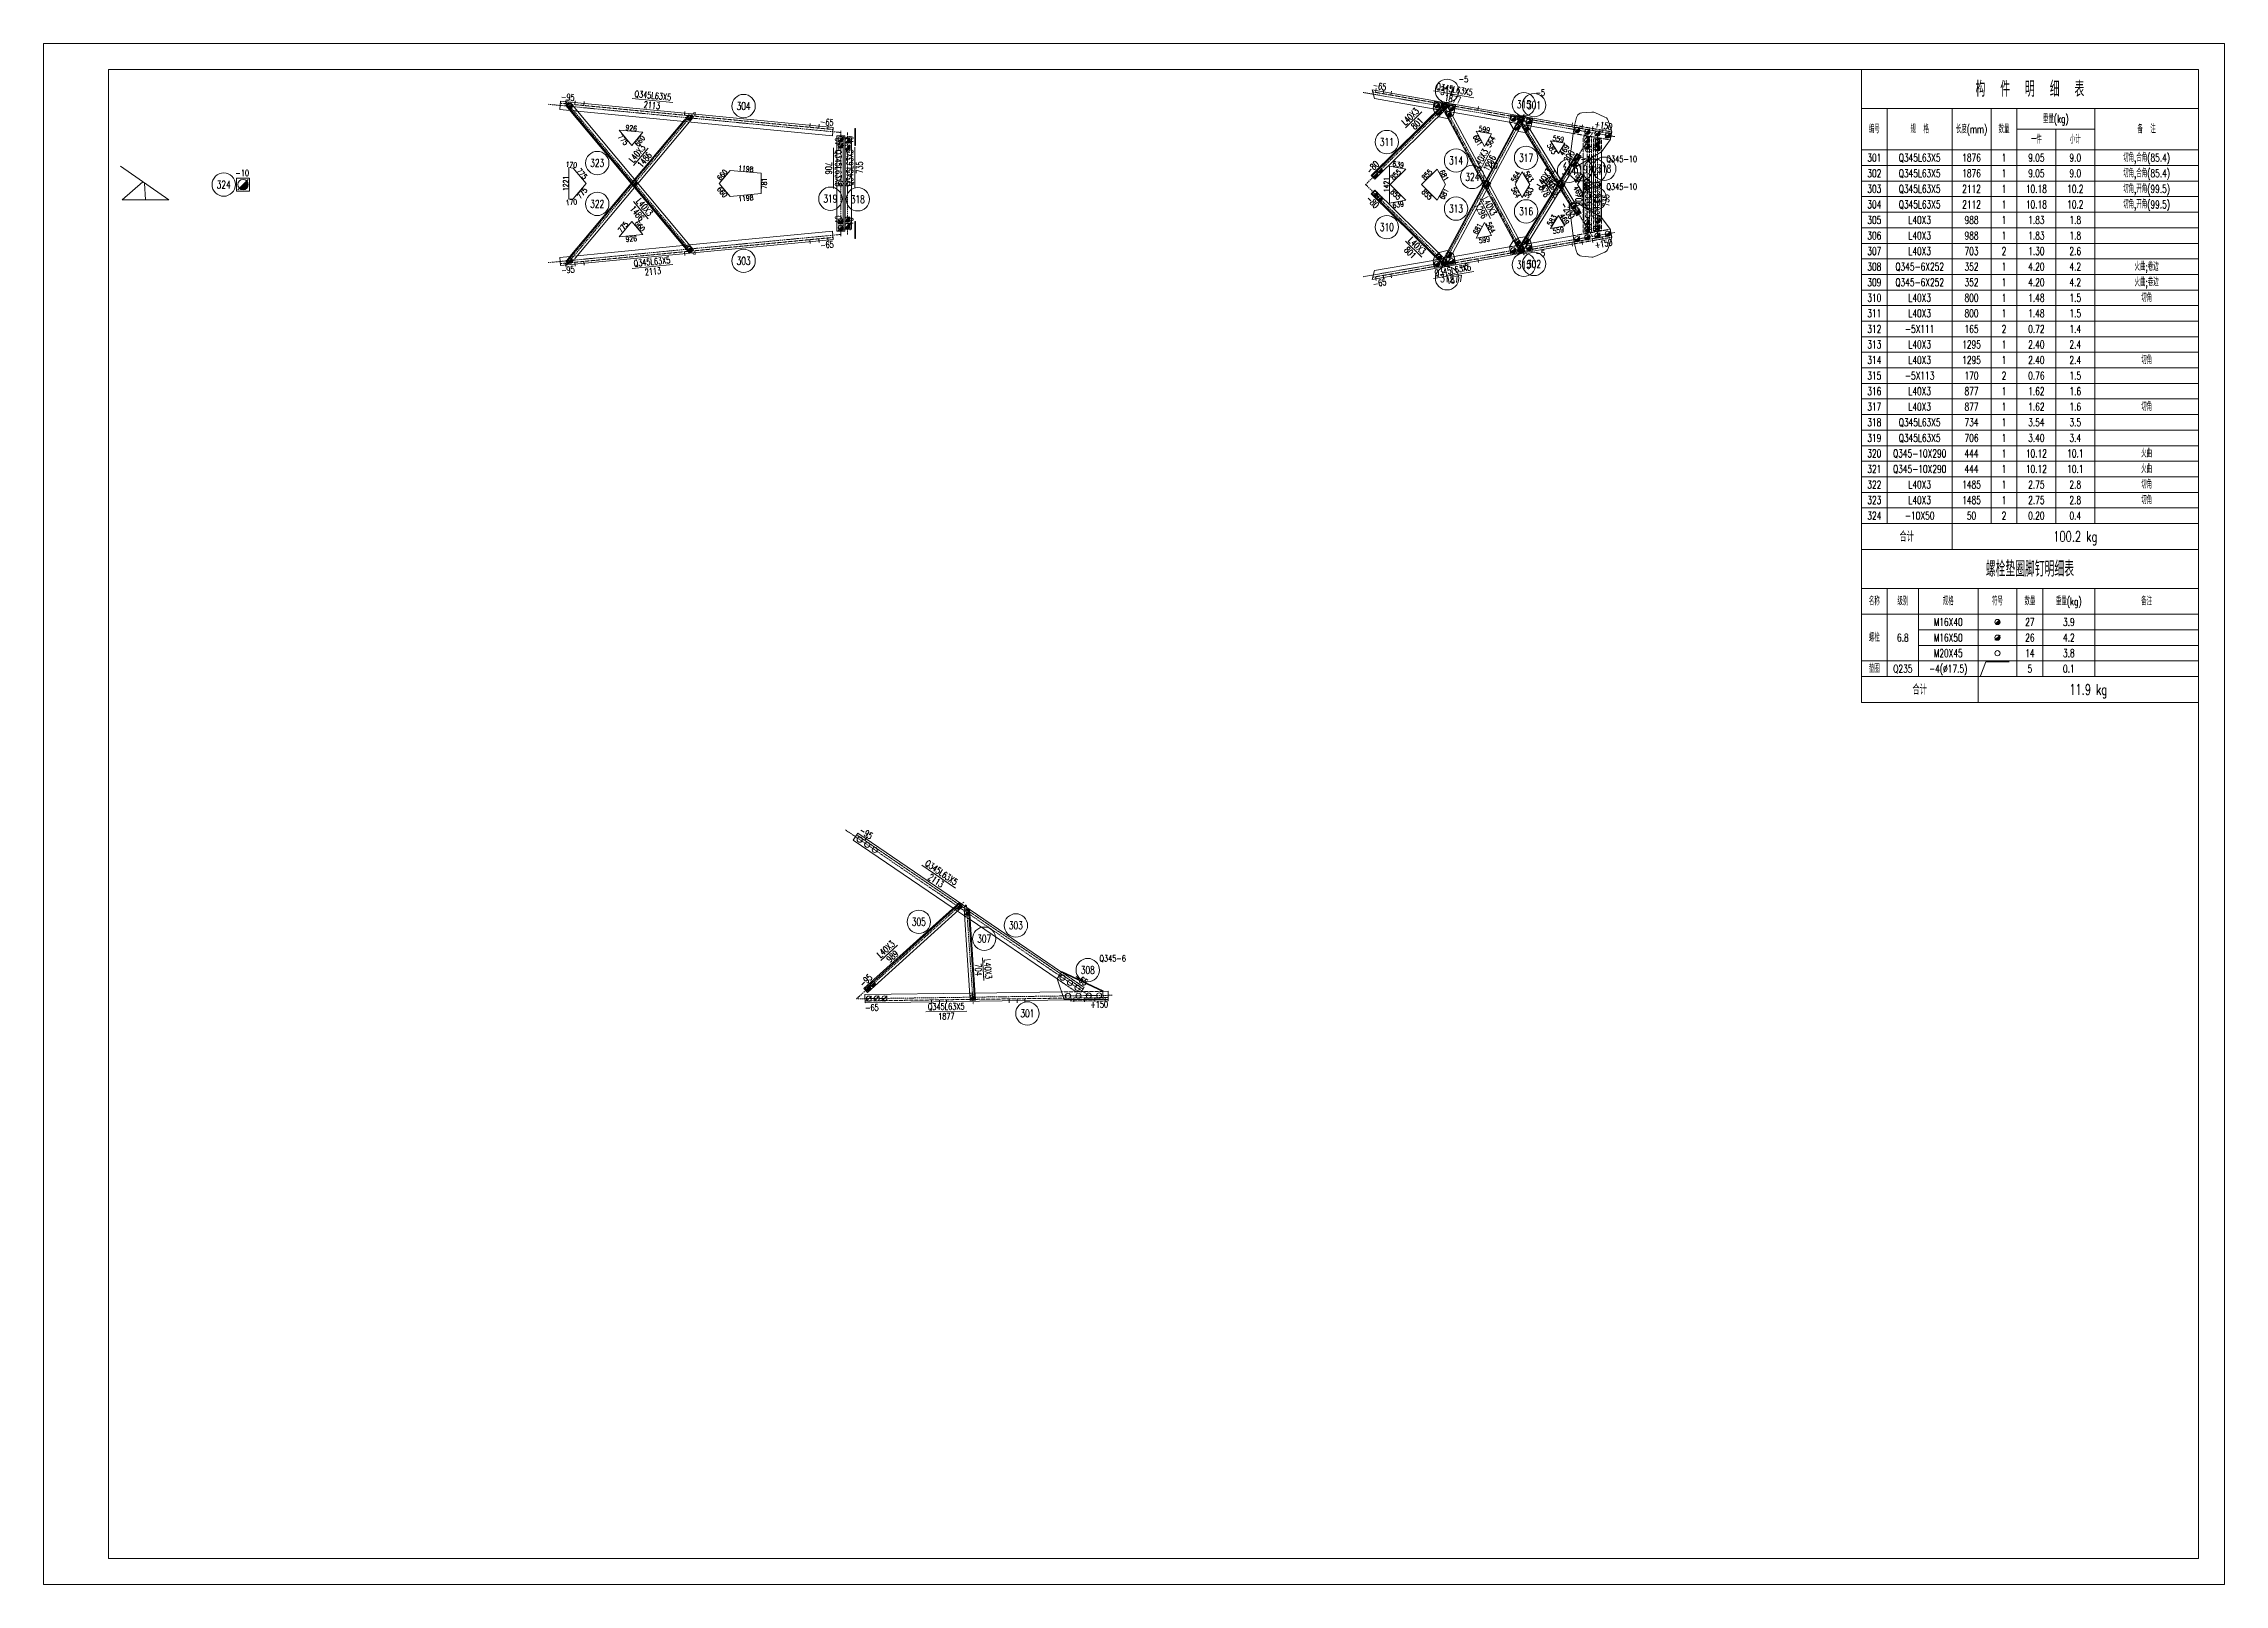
# Model space of a CAD drawing. Extents: x -62666 to 126696, y -48828 to 60042.
# Drawn here: x -62666 to -45846, y 11922 to 23802 of the extents above; entities that cross this region are included whole.
import ezdxf
from ezdxf.enums import TextEntityAlignment as Align

# ---------------------------------------------------------------- set-up
doc = ezdxf.new("R2010")
doc.units = 0
doc.header["$MEASUREMENT"] = 0
doc.linetypes.add('Dash', pattern=[2.75, 2, -0.75])
doc.linetypes.add('DashDot', pattern=[15.6, 9, -3, 0.6, -3])
doc.layers.get('0').update_dxf_attribs({"linetype": 'CONTINUOUS', "lineweight": 25})
doc.styles.get("Standard").update_dxf_attribs({"font": 'simplex.shx', "width": 0.7, "height": 3, "bigfont": 'gbhzfs.shx'})

msp = doc.modelspace()

# ---------------------------------------------------------------- texts
at = {"color": 7, "linetype": 'Continuous', "lineweight": 13, "width": 0.7}
for s, p in [('-5', (-51751.70603, 23527.84325)), ('-5', (-51159.48921, 23423.87299)), ('-10', (-51557.18512, 22863.84425)), ('-10', (-50811.28332, 22910.7094)), ('Q345-10', (-50612.63445, 22911.93269)), ('-10', (-61187.5052, 22805.11861)), ('Q345-10', (-50612.63445, 22698.3052)), ('-5', (-51159.52332, 22186.35891)), ('-5', (-51751.7098, 22082.39398)), ('Q345-6', (-54523.25576, 16748.26099))]:
    msp.add_text(s, height=48, dxfattribs=at).set_placement(p, align=Align.MIDDLE_LEFT)
for s, rotation, p in [('-95', 354.497884866, (-58622.70424, 23389.30586)), ('Q345L63X5', 354.497884866, (-57966.97287, 23401.48882)), ('-65', 350.042562511, (-52362.09708, 23473.87017)), ('Q345L63X5', 350.042562511, (-51784.87237, 23448.67899)), ('1877', 350.042562511, (-51797.84111, 23374.80876)), ('2113', 354.497884866, (-57974.16405, 23326.83438)), ('-65', 354.497884866, (-56624.82557, 23196.85758)), ('L40X3', 44.555976404, (-52125.95407, 23240.04224)), ('801', 44.555976404, (-52073.33368, 23186.5998)), ('-40', 90, (-56536.82859, 23024.14002)), ('-40', 90, (-56448.39733, 23038.18491)), ('-40', 270, (-50750.07008, 23015.59647)), ('-40', 270, (-50691.07007, 23029.64136)), ('+150', 350.042562511, (-50634.85641, 23170.63385)), ('L40X3', 50.032467009, (-58088.63699, 22954.06762)), ('1486', 50.032467009, (-58031.15635, 22905.89111)), ('706', 270, (-56611.82859, 22841.32165)), ('Q345L63X5', 270, (-56536.82859, 22841.32165)), ('Q345L63X5', 90, (-56448.39733, 22846.00328)), ('735', 90, (-56373.39733, 22846.00328)), ('-80', 44.555976404, (-52416.15379, 22849.05241)), ('L40X3', 61.73233867, (-51580.26904, 22916.23708)), ('1296', 61.73233867, (-51514.21318, 22880.71775)), ('-200', 58.457735201, (-50910.80419, 22915.11431)), ('L40X3', 58.457735201, (-51091.04468, 22764.84351)), ('878', 301.542264799, (-51091.05959, 22665.41867)), ('L40X3', 301.542264799, (-51027.1405, 22704.65322)), ('878', 58.457735201, (-51027.12559, 22725.60896)), ('Q345L63X5', 270, (-50750.07008, 22597.45977)), ('Q345L63X5', 90, (-50691.07007, 22592.77814)), ('1486', 309.967532991, (-58088.63699, 22493.25732)), ('L40X3', 309.967532991, (-58031.15635, 22541.43382)), ('-80', 315.4452029, (-52416.15309, 22581.15957)), ('1296', 298.26766133, (-51580.26904, 22514.00081)), ('L40X3', 298.26766133, (-51514.21318, 22549.52014)), ('-200', 301.542264799, (-50910.8191, 22515.14787)), ('706', 270, (-50825.07008, 22597.45977)), ('735', 90, (-50616.07007, 22592.77814)), ('-40', 90, (-56536.82859, 22423.18491)), ('-40', 90, (-56448.39733, 22409.14002)), ('-40', 270, (-50750.07008, 22414.64142)), ('-40', 270, (-50691.07007, 22400.59653)), ('-65', 5.502115134, (-56624.82557, 22250.46735)), ('801', 315.4452029, (-52125.93988, 22190.17036)), ('L40X3', 315.4452029, (-52073.32349, 22243.61675)), ('+150', 9.957437489, (-50634.85641, 22259.60404)), ('-95', 5.502115134, (-58622.70424, 22058.01908)), ('Q345L63X5', 5.502115134, (-57974.16405, 22120.49056)), ('2113', 5.502115134, (-57966.97287, 22045.83611)), ('Q345L63X5', 9.957437489, (-51797.84111, 22055.42913)), ('-65', 9.957437489, (-52362.09708, 21956.36772)), ('1877', 9.957437489, (-51784.87237, 21981.5589)), ('-95', 325.76091874, (-56322.51746, 17714.55585)), ('Q345L63X5', 325.76091874, (-55741.69105, 17409.96968)), ('2113', 325.76091874, (-55783.8896, 17347.96741)), ('L40X3', 42.059409424, (-56169.86635, 16819.66954)), ('989', 42.059409424, (-56119.6229, 16763.98654)), ('704', 273.835973097, (-55457.32635, 16662.05699)), ('L40X3', 273.835973097, (-55382.49438, 16667.07451)), ('-95', 42.059409424, (-56325.21884, 16578.48076)), ('-65', 325.76091874, (-54663.23229, 16585.25154)), ('-65', 0.789600258, (-56277.73978, 16369.12748)), ('Q345L63X5', 0.789600258, (-55704.90849, 16377.02224)), ('1877', 0.789600258, (-55703.87494, 16302.02936)), ('+150', 0.789600258, (-54524.24923, 16393.29408))]:
    msp.add_text(s, height=50, rotation=rotation, dxfattribs=at).set_placement(p, align=Align.MIDDLE_CENTER)
for s, p in [('312', (-51841.70603, 23437.84325)), ('304', (-57267.46898, 23320.54571)), ('315', (-51249.48921, 23333.87299)), ('301', (-51171.24161, 23327.24282)), ('311', (-52306.5973, 23043.23176)), ('323', (-58396.26183, 22881.30898)), ('314', (-51772.85825, 22900.66753)), ('317', (-51232.49447, 22921.64406)), ('324', (-61277.5052, 22715.11861)), ('324', (-51647.18512, 22773.84425)), ('324', (-50901.28332, 22820.7094)), ('319', (-50811.57008, 22832.77812)), ('321', (-50702.63445, 22821.93269)), ('318', (-50629.57007, 22837.45975)), ('322', (-58396.26183, 22566.01596)), ('319', (-56598.32859, 22606.00328)), ('318', (-56386.89733, 22601.32165)), ('313', (-51772.85825, 22529.57036)), ('320', (-50702.63445, 22608.3052)), ('310', (-52306.58894, 22386.97889)), ('316', (-51232.47956, 22508.61813)), ('303', (-57267.46898, 22126.77922)), ('315', (-51249.52332, 22096.35891)), ('302', (-51171.24161, 22102.99507)), ('312', (-51841.7098, 21992.39398)), ('305', (-55916.24793, 17030.32218)), ('303', (-55167.25734, 17002.68184)), ('307', (-55411.64128, 16899.98223)), ('308', (-54613.25576, 16658.26099)), ('301', (-55078.73467, 16324.14632))]:
    msp.add_text(s, height=60, dxfattribs=at).set_placement(p, align=Align.MIDDLE_CENTER)
at = {"color": 3, "linetype": 'Continuous', "lineweight": 13, "width": 0.7}
for s, height, p in [('构  件  明  细  表', 120, (-47346.47025, 23451.84325)), ('重量(kg)', 60, (-47146.47025, 23221.84325)), ('编号', 60, (-48546.47025, 23141.84325)), ('规  格', 60, (-48196.47025, 23141.84325)), ('长度(mm)', 60, (-47796.47025, 23141.84325)), ('数量', 60, (-47546.47025, 23141.84325)), ('一件', 60, (-47296.47025, 23061.84325)), ('小计', 60, (-46996.47025, 23061.84325)), ('备  注', 60, (-46446.47025, 23141.84325)), ('301', 60, (-48546.47025, 22921.84325)), ('Q345L63X5', 60, (-48196.47025, 22921.84325)), ('1876', 60, (-47796.47025, 22921.84325)), ('1', 60, (-47546.47025, 22921.84325)), ('9.05', 60, (-47296.47025, 22921.84325)), ('9.0', 60, (-46996.47025, 22921.84325)), ('切角,合角(85.4)', 60, (-46446.47025, 22921.84325)), ('302', 60, (-48546.47025, 22801.84325)), ('303', 60, (-48546.47025, 22681.84325)), ('Q345L63X5', 60, (-48196.47025, 22801.84325)), ('Q345L63X5', 60, (-48196.47025, 22681.84325)), ('2112', 60, (-47796.47025, 22681.84325)), ('1876', 60, (-47796.47025, 22801.84325)), ('1', 60, (-47546.47025, 22801.84325)), ('1', 60, (-47546.47025, 22681.84325)), ('10.18', 60, (-47296.47025, 22681.84325)), ('9.05', 60, (-47296.47025, 22801.84325)), ('10.2', 60, (-46996.47025, 22681.84325)), ('9.0', 60, (-46996.47025, 22801.84325)), ('切角,合角(85.4)', 60, (-46446.47025, 22801.84325)), ('切角,开角(99.5)', 60, (-46446.47025, 22681.84325)), ('304', 60, (-48546.47025, 22561.84325)), ('Q345L63X5', 60, (-48196.47025, 22561.84325)), ('2112', 60, (-47796.47025, 22561.84325)), ('1', 60, (-47546.47025, 22561.84325)), ('10.18', 60, (-47296.47025, 22561.84325)), ('10.2', 60, (-46996.47025, 22561.84325)), ('切角,开角(99.5)', 60, (-46446.47025, 22561.84325)), ('305', 60, (-48546.47025, 22441.84325)), ('L40X3', 60, (-48196.47025, 22441.84325)), ('988', 60, (-47796.47025, 22441.84325)), ('1', 60, (-47546.47025, 22441.84325)), ('1.83', 60, (-47296.47025, 22441.84325)), ('1.8', 60, (-46996.47025, 22441.84325)), ('306', 60, (-48546.47025, 22321.84325)), ('307', 60, (-48546.47025, 22201.84325)), ('L40X3', 60, (-48196.47025, 22321.84325)), ('L40X3', 60, (-48196.47025, 22201.84325)), ('988', 60, (-47796.47025, 22321.84325)), ('703', 60, (-47796.47025, 22201.84325)), ('2', 60, (-47546.47025, 22201.84325)), ('1', 60, (-47546.47025, 22321.84325)), ('1.83', 60, (-47296.47025, 22321.84325)), ('1.30', 60, (-47296.47025, 22201.84325)), ('2.6', 60, (-46996.47025, 22201.84325)), ('1.8', 60, (-46996.47025, 22321.84325)), ('308', 60, (-48546.47025, 22081.84325)), ('Q345-6X252', 60, (-48196.47025, 22081.84325)), ('352', 60, (-47796.47025, 22081.84325)), ('1', 60, (-47546.47025, 22081.84325)), ('4.20', 60, (-47296.47025, 22081.84325)), ('4.2', 60, (-46996.47025, 22081.84325)), ('火曲;卷边', 60, (-46446.47025, 22081.84325)), ('309', 60, (-48546.47025, 21961.84325)), ('310', 60, (-48546.47025, 21841.84325)), ('Q345-6X252', 60, (-48196.47025, 21961.84325)), ('L40X3', 60, (-48196.47025, 21841.84325)), ('352', 60, (-47796.47025, 21961.84325)), ('800', 60, (-47796.47025, 21841.84325)), ('1', 60, (-47546.47025, 21961.84325)), ('1', 60, (-47546.47025, 21841.84325)), ('4.20', 60, (-47296.47025, 21961.84325)), ('1.48', 60, (-47296.47025, 21841.84325)), ('4.2', 60, (-46996.47025, 21961.84325)), ('1.5', 60, (-46996.47025, 21841.84325)), ('火曲;卷边', 60, (-46446.47025, 21961.84325)), ('切角', 60, (-46446.47025, 21841.84325)), ('311', 60, (-48546.47025, 21721.84325)), ('L40X3', 60, (-48196.47025, 21721.84325)), ('800', 60, (-47796.47025, 21721.84325)), ('1', 60, (-47546.47025, 21721.84325)), ('1.48', 60, (-47296.47025, 21721.84325)), ('1.5', 60, (-46996.47025, 21721.84325)), ('312', 60, (-48546.47025, 21601.84325)), ('-5X111', 60, (-48196.47025, 21601.84325)), ('165', 60, (-47796.47025, 21601.84325)), ('2', 60, (-47546.47025, 21601.84325)), ('0.72', 60, (-47296.47025, 21601.84325)), ('1.4', 60, (-46996.47025, 21601.84325)), ('313', 60, (-48546.47025, 21481.84325)), ('314', 60, (-48546.47025, 21361.84325)), ('L40X3', 60, (-48196.47025, 21481.84325)), ('L40X3', 60, (-48196.47025, 21361.84325)), ('1295', 60, (-47796.47025, 21481.84325)), ('1295', 60, (-47796.47025, 21361.84325)), ('1', 60, (-47546.47025, 21481.84325)), ('1', 60, (-47546.47025, 21361.84325)), ('2.40', 60, (-47296.47025, 21481.84325)), ('2.40', 60, (-47296.47025, 21361.84325)), ('2.4', 60, (-46996.47025, 21481.84325)), ('2.4', 60, (-46996.47025, 21361.84325)), ('切角', 60, (-46446.47025, 21361.84325)), ('315', 60, (-48546.47025, 21241.84325)), ('-5X113', 60, (-48196.47025, 21241.84325)), ('170', 60, (-47796.47025, 21241.84325)), ('2', 60, (-47546.47025, 21241.84325)), ('0.76', 60, (-47296.47025, 21241.84325)), ('1.5', 60, (-46996.47025, 21241.84325)), ('316', 60, (-48546.47025, 21121.84325)), ('317', 60, (-48546.47025, 21001.84325)), ('L40X3', 60, (-48196.47025, 21121.84325)), ('L40X3', 60, (-48196.47025, 21001.84325)), ('877', 60, (-47796.47025, 21121.84325)), ('877', 60, (-47796.47025, 21001.84325)), ('1', 60, (-47546.47025, 21121.84325)), ('1', 60, (-47546.47025, 21001.84325)), ('1.62', 60, (-47296.47025, 21121.84325)), ('1.62', 60, (-47296.47025, 21001.84325)), ('1.6', 60, (-46996.47025, 21121.84325)), ('1.6', 60, (-46996.47025, 21001.84325)), ('切角', 60, (-46446.47025, 21001.84325)), ('318', 60, (-48546.47025, 20881.84325)), ('Q345L63X5', 60, (-48196.47025, 20881.84325)), ('734', 60, (-47796.47025, 20881.84325)), ('1', 60, (-47546.47025, 20881.84325)), ('3.54', 60, (-47296.47025, 20881.84325)), ('3.5', 60, (-46996.47025, 20881.84325)), ('319', 60, (-48546.47025, 20761.84325)), ('Q345L63X5', 60, (-48196.47025, 20761.84325)), ('706', 60, (-47796.47025, 20761.84325)), ('1', 60, (-47546.47025, 20761.84325)), ('3.40', 60, (-47296.47025, 20761.84325)), ('3.4', 60, (-46996.47025, 20761.84325)), ('320', 60, (-48546.47025, 20641.84325)), ('321', 60, (-48546.47025, 20521.84325)), ('Q345-10X290', 60, (-48196.47025, 20641.84325)), ('Q345-10X290', 60, (-48196.47025, 20521.84325)), ('444', 60, (-47796.47025, 20641.84325)), ('444', 60, (-47796.47025, 20521.84325)), ('1', 60, (-47546.47025, 20641.84325)), ('1', 60, (-47546.47025, 20521.84325)), ('10.12', 60, (-47296.47025, 20641.84325)), ('10.12', 60, (-47296.47025, 20521.84325)), ('10.1', 60, (-46996.47025, 20641.84325)), ('10.1', 60, (-46996.47025, 20521.84325)), ('火曲', 60, (-46446.47025, 20641.84325)), ('火曲', 60, (-46446.47025, 20521.84325)), ('322', 60, (-48546.47025, 20401.84325)), ('L40X3', 60, (-48196.47025, 20401.84325)), ('1485', 60, (-47796.47025, 20401.84325)), ('1', 60, (-47546.47025, 20401.84325)), ('2.75', 60, (-47296.47025, 20401.84325)), ('2.8', 60, (-46996.47025, 20401.84325)), ('切角', 60, (-46446.47025, 20401.84325)), ('323', 60, (-48546.47025, 20281.84325)), ('324', 60, (-48546.47025, 20161.84325)), ('-10X50', 60, (-48196.47025, 20161.84325)), ('L40X3', 60, (-48196.47025, 20281.84325)), ('1485', 60, (-47796.47025, 20281.84325)), ('50', 60, (-47796.47025, 20161.84325)), ('2', 60, (-47546.47025, 20161.84325)), ('1', 60, (-47546.47025, 20281.84325)), ('2.75', 60, (-47296.47025, 20281.84325)), ('0.20', 60, (-47296.47025, 20161.84325)), ('2.8', 60, (-46996.47025, 20281.84325)), ('0.4', 60, (-46996.47025, 20161.84325)), ('切角', 60, (-46446.47025, 20281.84325)), ('合计', 80, (-48296.47025, 20001.84325)), ('100.2 kg', 80, (-46996.47025, 20001.84325)), ('螺栓垫圈脚钉明细表', 120, (-47346.47025, 19751.84325)), ('名称', 60, (-48546.47025, 19501.84325)), ('级别', 60, (-48326.47025, 19501.84325)), ('规格', 60, (-47976.47025, 19501.84325)), ('符号', 60, (-47596.47025, 19501.84325)), ('数量', 60, (-47346.47025, 19501.84325)), ('重量(kg)', 60, (-47046.47025, 19501.84325)), ('备注', 60, (-46446.47025, 19501.84325)), ('M16X40', 60, (-47976.47025, 19341.84325)), ('27', 60, (-47346.47025, 19341.84325)), ('3.9', 60, (-47046.47025, 19341.84325)), ('螺栓', 60, (-48546.47025, 19221.84325)), ('6.8', 60, (-48326.47025, 19221.84325)), ('M16X50', 60, (-47976.47025, 19221.84325)), ('26', 60, (-47346.47025, 19221.84325)), ('4.2', 60, (-47046.47025, 19221.84325)), ('垫圈', 60, (-48546.47025, 18981.84325)), ('Q235', 60, (-48326.47025, 18981.84325)), ('-4(%%c17.5)', 60, (-47976.47025, 18981.84325)), ('M20X45', 60, (-47976.47025, 19101.84325)), ('14', 60, (-47346.47025, 19101.84325)), ('5', 60, (-47346.47025, 18981.84325)), ('3.8', 60, (-47046.47025, 19101.84325)), ('0.1', 60, (-47046.47025, 18981.84325)), ('合计', 80, (-48196.47025, 18821.84325)), ('11.9 kg', 80, (-46896.47025, 18821.84325))]:
    msp.add_text(s, height=height, dxfattribs=at).set_placement(p, align=Align.MIDDLE_CENTER)
at = {"color": 7, "linetype": 'Continuous', "lineweight": 20, "width": 0.7}
for s, rotation, p in [('775', 309.967532991, (-58196.91337, 23060.96174)), ('926', 354.497884866, (-58133.8496, 23150.81895)), ('660', 50.032467009, (-58067.94612, 23052.08242)), ('681', 298.267659654, (-51606.22879, 23056.24414)), ('599', 350.042562511, (-51554.23672, 23140.91099)), ('564', 61.73233867, (-51504.97721, 23045.89028)), ('559', 350.042562511, (-50983.69273, 23067.51878)), ('170', 354.497884866, (-58596.04423, 22868.04314)), ('639', 350.042562511, (-52218.31283, 22869.83268)), ('583', 301.542264799, (-51032.84947, 22991.32525)), ('469', 58.457735201, (-50936.90517, 22981.66306)), ('1221', 90, (-58639.26708, 22723.66247)), ('775', 309.967532991, (-58513.21907, 22798.50957)), ('660', 50.032467009, (-57432.10803, 22789.63025)), ('1198', 354.497884866, (-57249.78802, 22837.16698)), ('781', 90, (-57108.83296, 22723.66247)), ('1421', 90, (-52309.3784, 22715.11657)), ('855', 44.555977788, (-52237.34081, 22792.23274)), ('855', 44.555977788, (-51995.84979, 22792.23215)), ('681', 298.267659654, (-51864.64673, 22786.49822)), ('564', 61.73233867, (-51311.21442, 22776.14733)), ('583', 301.542264799, (-51212.4348, 22777.33619)), ('469', 58.457735201, (-50831.05051, 22767.674)), ('800', 90, (-50762.04377, 22715.11894)), ('170', 5.502115134, (-58596.04423, 22579.28179)), ('775', 50.032467009, (-58513.21907, 22648.81536)), ('660', 309.967532991, (-57432.10803, 22657.69469)), ('1198', 5.502115134, (-57249.78802, 22610.15796)), ('855', 315.445304826, (-52237.34061, 22637.99708)), ('639', 9.957437489, (-52218.31301, 22560.40042)), ('855', 315.445304826, (-51995.8496, 22637.99649)), ('681', 61.732215223, (-51864.64694, 22643.73365)), ('564', 298.26766133, (-51311.21442, 22654.09056)), ('583', 58.457735201, (-51212.4348, 22652.90169)), ('469', 301.542264799, (-50831.05051, 22662.56389)), ('775', 50.032467009, (-58196.91337, 22386.3632)), ('660', 309.967532991, (-58067.94612, 22395.24252)), ('681', 61.732215223, (-51606.22945, 22373.99368)), ('564', 298.26766133, (-51504.97771, 22384.34753)), ('583', 58.457735201, (-51032.84947, 22438.91264)), ('559', 9.957437489, (-50983.69273, 22362.71911)), ('469', 301.542264799, (-50936.90517, 22448.57483)), ('926', 5.502115134, (-58133.8496, 22296.50599)), ('599', 9.957437489, (-51554.23741, 22289.32677))]:
    msp.add_text(s, height=40, rotation=rotation, dxfattribs=at).set_placement(p, align=Align.MIDDLE_CENTER)

# ---------------------------------------------------------------- blocks, each defined once
blk = doc.blocks.new('M16X40S')
at = {"color": 3, "linetype": 'Continuous', "lineweight": 13}
blk.add_line((-0.707, -0.707), (0.707, 0.707), dxfattribs=at)
blk.add_circle((0, 0), 1, dxfattribs=at)
for radius in [0.9, 0.8, 0.7, 0.6, 0.5, 0.4, 0.3, 0.2, 0.1]:
    blk.add_arc((0, 0), radius, 225, 45, dxfattribs=at)
blk = doc.blocks.new('M16X50S')
at = {"color": 3, "linetype": 'Continuous', "lineweight": 13}
blk.add_line((-1, -1), (1, 1), dxfattribs=at)
blk.add_circle((0, 0), 1, dxfattribs=at)
for radius in [0.9, 0.8, 0.7, 0.6, 0.5, 0.4, 0.3, 0.2, 0.1]:
    blk.add_arc((0, 0), radius, 225, 45, dxfattribs=at)
blk = doc.blocks.new('M20X45S')
at = {"color": 3, "linetype": 'Continuous', "lineweight": 13}
blk.add_circle((0, 0), 1, dxfattribs=at)
blk = doc.blocks.new('WasherML')
at = {"color": 3, "linetype": 'Continuous', "lineweight": 13}
for p, q in [((-6.5, -2.7), (-4.5, 2.7)), ((-4.5, 2.7), (4.5, 2.7))]:
    blk.add_line(p, q, dxfattribs=at)
blk = doc.blocks.new('M20X55S')
at = {"color": 3, "linetype": 'Continuous', "lineweight": 13}
blk.add_line((-1, -1), (1, 1), dxfattribs=at)
blk.add_circle((0, 0), 1, dxfattribs=at)
blk = doc.blocks.new('DefaultBolt')
at = {"color": 3, "linetype": 'Continuous', "lineweight": 13}
for p, q in [((-0.1, -0.1), (0.1, 0.1)), ((0.1, -0.1), (-0.1, 0.1))]:
    blk.add_line(p, q, dxfattribs=at)
blk.add_circle((0, 0), 1, dxfattribs=at)

# ---------------------------------------------------------------- linework, layer by layer
at = {"color": 7, "linetype": 'Continuous', "lineweight": 18}
for p, q in [((-62666.47025, 23801.84325), (-45846.47025, 23801.84325)), ((-62666.47025, 11921.84325), (-62666.47025, 23801.84325)), ((-45846.47025, 11921.84325), (-45846.47025, 23801.84325)), ((-62166.47025, 23601.84325), (-46046.47025, 23601.84325)), ((-62166.47025, 12121.84325), (-62166.47025, 23601.84325)), ((-46046.47025, 12121.84325), (-46046.47025, 23601.84325)), ((-62166.47025, 12121.84325), (-46046.47025, 12121.84325)), ((-62666.47025, 11921.84325), (-45846.47025, 11921.84325))]:
    msp.add_line(p, q, dxfattribs=at)
at = {"color": 2, "linetype": 'DashDot', "lineweight": 0}
for p, q in [((-50548.38046, 23084.88911), (-52489.84481, 23425.73478)), ((-56514.53077, 23116.4116), (-58776.18849, 23334.26873)), ((-58642.30118, 23360.12118), (-57649.8459, 22175.997)), ((-58642.30118, 22087.20376), (-57649.8459, 23271.32794)), ((-52470.2264, 22715.11711), (-51821.49952, 23353.86628)), ((-51886.73663, 23363.72046), (-51244.88335, 22170.05605)), ((-51886.73663, 22066.51743), (-51244.88335, 23260.18184)), ((-51299.71033, 23258.62702), (-50720.57008, 22315.11898)), ((-56517.89733, 22316.64002), (-56517.89733, 23130.68491)), ((-56467.32859, 22330.68491), (-56467.32859, 23116.64002)), ((-51299.69542, 22171.63516), (-50720.55516, 23115.1432)), ((-50760.57007, 23122.14136), (-50760.57007, 22308.09653)), ((-50680.57008, 23108.09647), (-50680.57008, 22322.14142)), ((-52470.23068, 22715.09595), (-51821.48685, 22076.3564)), ((-56514.53077, 22330.91334), (-58776.18849, 22113.0562)), ((-50548.38046, 22345.34878), (-52489.84481, 22004.50311)), ((-54605.19939, 16461.68503), (-56483.55926, 17740.0909)), ((-55569.68021, 17182.74444), (-56396.21033, 16436.98009)), ((-55548.05885, 17155.76475), (-55497.01337, 16394.46656)), ((-54425.21649, 16464.16555), (-56396.18638, 16437.00165))]:
    msp.add_line(p, q, dxfattribs=at)
at = {"color": 1, "linetype": 'Dash', "lineweight": 0}
for p, q in [((-50574.98897, 23106.82052), (-52415.8491, 23430.00401)), ((-56577.60129, 23139.56564), (-58679.99618, 23342.08157)), ((-58632.22748, 22117.90425), (-57682.05417, 23251.58072)), ((-58606.96446, 23286.82452), (-58550.18927, 23281.35558)), ((-57733.47413, 23202.68442), (-57691.51056, 23252.75226)), ((-57691.51056, 23252.75226), (-57671.41572, 23250.26274)), ((-57653.78833, 23235.48861), (-57685.18152, 23198.03257)), ((-57671.41572, 23250.26274), (-57653.78833, 23235.48861)), ((-51949.76535, 23299.44371), (-51787.25085, 23270.91248)), ((-51935.28456, 23269.8989), (-51907.22035, 23241.39627)), ((-51870.7674, 23338.2453), (-51890.14379, 23327.82629)), ((-51890.14379, 23327.82629), (-51835.67968, 23226.53856)), ((-51883.09783, 23331.61502), (-51272.70454, 22196.45723)), ((-51848.28372, 23334.43951), (-51870.7674, 23338.2453)), ((-51848.49099, 23338.52032), (-51863.00358, 23341.06817)), ((-51800.44989, 23245.48221), (-51848.28372, 23334.43951)), ((-51280.60749, 23235.15189), (-51301.0616, 23222.59683)), ((-51301.0616, 23222.59683), (-51238.26518, 23120.29187)), ((-51294.24356, 23226.78185), (-50835.42261, 22479.29235)), ((-51259.12451, 23230.73811), (-51280.60749, 23235.15189)), ((-51262.63962, 23235.6676), (-51279.20894, 23238.57653)), ((-51204.175, 23141.21696), (-51259.12451, 23230.73811)), ((-51360.01087, 23195.90575), (-51192.57169, 23166.50994)), ((-51328.80101, 23146.34939), (-51293.57122, 23127.40575)), ((-50868.74627, 23109.65878), (-50583.28897, 23059.54357)), ((-50572.39522, 23121.59457), (-50857.85252, 23171.70978)), ((-50791.57007, 22884.44127), (-50791.57007, 23082.14136)), ((-50791.57007, 23082.14136), (-50728.57007, 23082.14136)), ((-50743.57007, 23082.14136), (-50743.57007, 22348.09653)), ((-50728.57007, 23082.14136), (-50728.57007, 22921.55591)), ((-50712.57008, 23068.09647), (-50712.57008, 22930.98184)), ((-50649.57008, 23068.09647), (-50712.57008, 23068.09647)), ((-50697.57008, 23068.09647), (-50697.57008, 22362.14142)), ((-50649.57008, 22968.09648), (-50649.57008, 23068.09647)), ((-50583.28897, 23059.54357), (-50572.39522, 23121.59457)), ((-58134.95894, 22723.66247), (-58108.8632, 22754.79798)), ((-58082.76746, 22723.66247), (-58108.8632, 22692.52696)), ((-51563.51933, 22720.39776), (-51537.97277, 22672.88843)), ((-51543.74788, 22746.60939), (-51508.51809, 22727.66574)), ((-51512.42621, 22709.84013), (-51537.97277, 22757.34946)), ((-50992.49699, 22719.89789), (-50966.09642, 22676.88734)), ((-50970.11802, 22746.79875), (-50936.02784, 22725.87365)), ((-50939.69586, 22710.34), (-50966.09642, 22753.35055)), ((-50894.55252, 22869.90651), (-50860.46234, 22848.98142)), ((-52421.64292, 22650.41724), (-51856.64596, 22094.1331)), ((-51532.19765, 22683.6285), (-51567.42744, 22702.57215)), ((-50962.18378, 22683.26162), (-50996.27396, 22704.18672)), ((-50894.55252, 22560.33138), (-50842.24064, 22475.10733)), ((-50808.15046, 22496.03243), (-50860.46234, 22581.25647)), ((-50791.57007, 22348.09653), (-50791.57007, 22545.79662)), ((-50868.74627, 22320.57911), (-50583.28897, 22370.69432)), ((-50842.24064, 22475.10733), (-50808.15046, 22496.03243)), ((-50728.57007, 22508.68198), (-50728.57007, 22348.09653)), ((-50712.57008, 22499.25605), (-50712.57008, 22362.14142)), ((-50649.57008, 22362.14142), (-50649.57008, 22462.14141)), ((-50583.28897, 22370.69432), (-50572.39522, 22308.64332)), ((-56577.60129, 22307.7593), (-58679.99618, 22105.24336)), ((-57733.47413, 22244.64051), (-57685.18152, 22249.29236)), ((-50574.98897, 22323.41736), (-52415.8491, 22000.23388)), ((-51800.45101, 22184.75359), (-51835.68081, 22203.69724)), ((-51360.04498, 22234.32615), (-51192.60579, 22263.72196)), ((-51328.80616, 22283.89808), (-51280.9683, 22194.93328)), ((-51241.47619, 22205.95022), (-51293.57637, 22302.84172)), ((-51252.04513, 22200.26713), (-51241.47619, 22205.95022)), ((-51204.21683, 22288.95278), (-51238.30701, 22309.87788)), ((-50572.39522, 22308.64332), (-50857.85252, 22258.52811)), ((-50728.57007, 22348.09653), (-50791.57007, 22348.09653)), ((-50712.57008, 22362.14142), (-50649.57008, 22362.14142)), ((-58638.35874, 22123.04308), (-58606.96446, 22160.50042)), ((-58618.43212, 22106.34189), (-58638.35874, 22123.04308)), ((-58598.70945, 22108.07866), (-58618.43212, 22106.34189)), ((-58550.18927, 22165.96936), (-58598.70945, 22108.07866)), ((-51949.76912, 22130.79352), (-51787.25461, 22159.32474)), ((-51935.31771, 22160.36484), (-51866.15882, 22092.27245)), ((-51828.83321, 22111.6565), (-51907.25564, 22188.86958)), ((-51866.15882, 22092.27245), (-51843.56579, 22096.69151)), ((-51864.89886, 22088.83698), (-51850.68518, 22091.33235)), ((-51843.56579, 22096.69151), (-51828.83321, 22111.6565)), ((-51280.9683, 22194.93328), (-51252.04513, 22200.26713)), ((-51275.91567, 22192.23953), (-51262.0912, 22194.66657)), ((-54649.36969, 16512.31095), (-56395.45804, 17700.69325)), ((-55651.22347, 17136.10713), (-55617.18701, 17112.94202)), ((-55562.74818, 17075.89113), (-55520.74141, 17047.30145)), ((-54849.98313, 16590.78545), (-54706.13786, 16492.88481)), ((-54814.87734, 16489.79819), (-54495.63704, 16494.19796)), ((-54640.92998, 16524.71141), (-54814.53635, 16642.86736)), ((-54706.13786, 16492.88481), (-54662.31058, 16493.29692)), ((-54662.31058, 16493.29692), (-54640.92998, 16524.71141)), ((-54454.97936, 16446.75374), (-56330.95828, 16420.89901)), ((-55522.79613, 16480.04165), (-55482.74333, 16480.59366)), ((-54454.77265, 16431.75517), (-54744.5682, 16427.76121))]:
    msp.add_line(p, q, dxfattribs=at)
at = {"color": 7, "linetype": 'Continuous', "lineweight": 13}
for p, q in [((-51636.22925, 23384.50952), (-51946.48424, 23438.97823)), ((-57813.79412, 23349.06011), (-58127.3428, 23379.26309)), ((-52161.99334, 23151.93051), (-52037.29441, 23274.71152)), ((-58116.10259, 22862.91862), (-58003.69075, 22997.04012)), ((-56574.32859, 22683.82165), (-56574.32859, 22998.82165)), ((-56410.89733, 22688.50328), (-56410.89733, 23003.50328)), ((-51588.68034, 22821.41224), (-51505.80188, 22975.54258)), ((-51104.87369, 22759.60821), (-51013.3264, 22610.46368)), ((-51104.85878, 22670.65397), (-51013.31149, 22819.79851)), ((-50787.57008, 22754.95977), (-50787.57008, 22439.95977)), ((-50653.57007, 22750.27814), (-50653.57007, 22435.27814)), ((-58116.10259, 22584.40632), (-58003.69075, 22450.28482)), ((-51588.68034, 22608.82564), (-51505.80188, 22454.6953)), ((-52161.98241, 22278.28278), (-52037.28095, 22155.50434)), ((-57813.79412, 22098.26483), (-58127.3428, 22068.06184)), ((-51636.22925, 22045.72837), (-51946.48424, 21991.25966)), ((-55632.58555, 17290.35158), (-55892.9951, 17467.58551)), ((-56079.7802, 16850.44436), (-56209.70906, 16733.21172)), ((-55425.76414, 16751.86972), (-55414.05658, 16577.26178)), ((-55546.90667, 16341.69626), (-55861.87676, 16337.35534))]:
    msp.add_line(p, q, dxfattribs=at)
at = {"color": 7, "linetype": 'Continuous', "lineweight": 0}
for p, q in [((-58632.22748, 23329.42068), (-57678.3134, 22191.28101)), ((-52421.64044, 22779.79636), (-51851.29574, 23341.3689)), ((-51883.09783, 22098.62287), (-51269.66002, 23239.44259)), ((-56500.89733, 22356.64002), (-56500.89733, 23090.68491)), ((-56484.32859, 22370.68491), (-56484.32859, 23076.64002)), ((-51294.22865, 22203.48033), (-50835.40769, 22950.96983)), ((-61701.16095, 22596.62651), (-62073.16839, 22857.61072)), ((-61900.26263, 22736.30784), (-62059.39182, 22596.77168)), ((-61887.16467, 22727.11861), (-61880.27664, 22596.69886)), ((-61701.16095, 22596.62651), (-62059.39233, 22596.77122)), ((-55599.99268, 17171.55669), (-56333.71647, 16509.52995)), ((-55534.07872, 17126.63476), (-55487.04726, 16425.20215))]:
    msp.add_line(p, q, dxfattribs=at)
at = {"color": 1, "linetype": 'Continuous', "lineweight": 0}
for p, q in [((-58228.33042, 23135.80885), (-58128.70871, 23016.9476)), ((-58043.97114, 23118.0502), (-58228.33042, 23135.80885)), ((-58128.70871, 23016.9476), (-58043.97114, 23118.0502)), ((-51617.36254, 23127.62638), (-51552.81928, 23007.59427)), ((-51499.4109, 23106.91866), (-51617.36254, 23127.62638)), ((-51552.81928, 23007.59427), (-51499.4109, 23106.91866)), ((-51042.8788, 23053.5425), (-50981.91191, 22954.21812)), ((-50932.80665, 23034.21811), (-51042.8788, 23053.5425)), ((-50981.91191, 22954.21812), (-50932.80665, 23034.21811)), ((-58581.42373, 22842.52372), (-58615.26708, 22845.78372)), ((-58615.26708, 22845.78372), (-58615.26708, 22601.54122)), ((-58481.80202, 22723.66247), (-58581.42373, 22842.52372)), ((-58581.42373, 22604.80122), (-58481.80202, 22723.66247)), ((-57371.34543, 22824.76507), (-57456.08301, 22723.66247)), ((-57456.08301, 22723.66247), (-57371.34543, 22622.55987)), ((-57132.83296, 22801.79004), (-57371.34543, 22824.76507)), ((-57132.83296, 22645.53489), (-57132.83296, 22801.79004)), ((-52285.3784, 22857.23974), (-52285.3784, 22572.9934)), ((-52159.54725, 22835.14868), (-52285.3784, 22857.23974)), ((-52281.45729, 22715.11367), (-52159.54725, 22835.14868)), ((-52159.54762, 22595.08439), (-52281.45729, 22715.11367)), ((-51918.05624, 22835.14808), (-52039.96628, 22715.11307)), ((-52039.96628, 22715.11307), (-51918.05661, 22595.0838)), ((-51918.05661, 22595.0838), (-51853.51297, 22715.11598)), ((-51853.51297, 22715.11598), (-51918.05624, 22835.14808)), ((-51263.37236, 22814.44333), (-51316.78074, 22715.11894)), ((-51316.78074, 22715.11894), (-51263.37236, 22615.79456)), ((-51202.40547, 22715.11894), (-51263.37236, 22814.44333)), ((-51263.37236, 22615.79456), (-51202.40547, 22715.11894)), ((-50786.04377, 22795.11894), (-50835.14904, 22715.11894)), ((-50835.14904, 22715.11894), (-50786.04377, 22635.11895)), ((-50786.04377, 22635.11895), (-50786.04377, 22795.11894)), ((-58615.26708, 22601.54122), (-58581.42373, 22604.80122)), ((-57371.34543, 22622.55987), (-57132.83296, 22645.53489)), ((-52285.3784, 22572.9934), (-52159.54762, 22595.08439)), ((-58128.70871, 22430.37734), (-58228.33042, 22311.51609)), ((-58043.97114, 22329.27474), (-58128.70871, 22430.37734)), ((-51552.81978, 22422.64353), (-51617.36341, 22302.61136)), ((-51499.4114, 22323.31914), (-51552.81978, 22422.64353)), ((-50981.91191, 22476.01977), (-51042.8788, 22376.69539)), ((-51042.8788, 22376.69539), (-50932.80665, 22396.01978)), ((-50932.80665, 22396.01978), (-50981.91191, 22476.01977)), ((-58228.33042, 22311.51609), (-58043.97114, 22329.27474)), ((-51617.36341, 22302.61136), (-51499.4114, 22323.31914))]:
    msp.add_line(p, q, dxfattribs=at)
at = {"color": 3, "linetype": 'Continuous', "lineweight": 13}
for points in [[(-48646.47025, 23601.84325), (-48646.47025, 23301.84325), (-46046.47025, 23301.84325), (-46046.47025, 23601.84325)], [(-48646.47025, 23301.84325), (-48646.47025, 22981.84325), (-48446.47025, 22981.84325), (-48446.47025, 23301.84325)], [(-48446.47025, 23301.84325), (-48446.47025, 22981.84325), (-47946.47025, 22981.84325), (-47946.47025, 23301.84325)], [(-47946.47025, 23301.84325), (-47946.47025, 22981.84325), (-47646.47025, 22981.84325), (-47646.47025, 23301.84325)], [(-47646.47025, 23301.84325), (-47646.47025, 22981.84325), (-47446.47025, 22981.84325), (-47446.47025, 23301.84325)], [(-47446.47025, 23301.84325), (-47446.47025, 23141.84325), (-46846.47025, 23141.84325), (-46846.47025, 23301.84325)], [(-46846.47025, 23301.84325), (-46846.47025, 22981.84325), (-46046.47025, 22981.84325), (-46046.47025, 23301.84325)], [(-47446.47025, 23141.84325), (-47446.47025, 22981.84325), (-47146.47025, 22981.84325), (-47146.47025, 23141.84325)], [(-47146.47025, 23141.84325), (-47146.47025, 22981.84325), (-46846.47025, 22981.84325), (-46846.47025, 23141.84325)], [(-48646.47025, 22981.84325), (-48646.47025, 22861.84325), (-48446.47025, 22861.84325), (-48446.47025, 22981.84325)], [(-48446.47025, 22981.84325), (-48446.47025, 22861.84325), (-47946.47025, 22861.84325), (-47946.47025, 22981.84325)], [(-47946.47025, 22981.84325), (-47946.47025, 22861.84325), (-47646.47025, 22861.84325), (-47646.47025, 22981.84325)], [(-47646.47025, 22981.84325), (-47646.47025, 22861.84325), (-47446.47025, 22861.84325), (-47446.47025, 22981.84325)], [(-47446.47025, 22981.84325), (-47446.47025, 22861.84325), (-47146.47025, 22861.84325), (-47146.47025, 22981.84325)], [(-47146.47025, 22981.84325), (-47146.47025, 22861.84325), (-46846.47025, 22861.84325), (-46846.47025, 22981.84325)], [(-46846.47025, 22981.84325), (-46846.47025, 22861.84325), (-46046.47025, 22861.84325), (-46046.47025, 22981.84325)], [(-48646.47025, 22861.84325), (-48646.47025, 22741.84325), (-48446.47025, 22741.84325), (-48446.47025, 22861.84325)], [(-48646.47025, 22741.84325), (-48646.47025, 22621.84325), (-48446.47025, 22621.84325), (-48446.47025, 22741.84325)], [(-48446.47025, 22861.84325), (-48446.47025, 22741.84325), (-47946.47025, 22741.84325), (-47946.47025, 22861.84325)], [(-48446.47025, 22741.84325), (-48446.47025, 22621.84325), (-47946.47025, 22621.84325), (-47946.47025, 22741.84325)], [(-47946.47025, 22861.84325), (-47946.47025, 22741.84325), (-47646.47025, 22741.84325), (-47646.47025, 22861.84325)], [(-47946.47025, 22741.84325), (-47946.47025, 22621.84325), (-47646.47025, 22621.84325), (-47646.47025, 22741.84325)], [(-47646.47025, 22861.84325), (-47646.47025, 22741.84325), (-47446.47025, 22741.84325), (-47446.47025, 22861.84325)], [(-47646.47025, 22741.84325), (-47646.47025, 22621.84325), (-47446.47025, 22621.84325), (-47446.47025, 22741.84325)], [(-47446.47025, 22861.84325), (-47446.47025, 22741.84325), (-47146.47025, 22741.84325), (-47146.47025, 22861.84325)], [(-47446.47025, 22741.84325), (-47446.47025, 22621.84325), (-47146.47025, 22621.84325), (-47146.47025, 22741.84325)], [(-47146.47025, 22861.84325), (-47146.47025, 22741.84325), (-46846.47025, 22741.84325), (-46846.47025, 22861.84325)], [(-47146.47025, 22741.84325), (-47146.47025, 22621.84325), (-46846.47025, 22621.84325), (-46846.47025, 22741.84325)], [(-46846.47025, 22861.84325), (-46846.47025, 22741.84325), (-46046.47025, 22741.84325), (-46046.47025, 22861.84325)], [(-46846.47025, 22741.84325), (-46846.47025, 22621.84325), (-46046.47025, 22621.84325), (-46046.47025, 22741.84325)], [(-48646.47025, 22621.84325), (-48646.47025, 22501.84325), (-48446.47025, 22501.84325), (-48446.47025, 22621.84325)], [(-48446.47025, 22621.84325), (-48446.47025, 22501.84325), (-47946.47025, 22501.84325), (-47946.47025, 22621.84325)], [(-47946.47025, 22621.84325), (-47946.47025, 22501.84325), (-47646.47025, 22501.84325), (-47646.47025, 22621.84325)], [(-47646.47025, 22621.84325), (-47646.47025, 22501.84325), (-47446.47025, 22501.84325), (-47446.47025, 22621.84325)], [(-47446.47025, 22621.84325), (-47446.47025, 22501.84325), (-47146.47025, 22501.84325), (-47146.47025, 22621.84325)], [(-47146.47025, 22621.84325), (-47146.47025, 22501.84325), (-46846.47025, 22501.84325), (-46846.47025, 22621.84325)], [(-46846.47025, 22621.84325), (-46846.47025, 22501.84325), (-46046.47025, 22501.84325), (-46046.47025, 22621.84325)], [(-48646.47025, 22501.84325), (-48646.47025, 22381.84325), (-48446.47025, 22381.84325), (-48446.47025, 22501.84325)], [(-48646.47025, 22381.84325), (-48646.47025, 22261.84325), (-48446.47025, 22261.84325), (-48446.47025, 22381.84325)], [(-48446.47025, 22501.84325), (-48446.47025, 22381.84325), (-47946.47025, 22381.84325), (-47946.47025, 22501.84325)], [(-48446.47025, 22381.84325), (-48446.47025, 22261.84325), (-47946.47025, 22261.84325), (-47946.47025, 22381.84325)], [(-47946.47025, 22501.84325), (-47946.47025, 22381.84325), (-47646.47025, 22381.84325), (-47646.47025, 22501.84325)], [(-47946.47025, 22381.84325), (-47946.47025, 22261.84325), (-47646.47025, 22261.84325), (-47646.47025, 22381.84325)], [(-47646.47025, 22501.84325), (-47646.47025, 22381.84325), (-47446.47025, 22381.84325), (-47446.47025, 22501.84325)], [(-47646.47025, 22381.84325), (-47646.47025, 22261.84325), (-47446.47025, 22261.84325), (-47446.47025, 22381.84325)], [(-47446.47025, 22501.84325), (-47446.47025, 22381.84325), (-47146.47025, 22381.84325), (-47146.47025, 22501.84325)], [(-47446.47025, 22381.84325), (-47446.47025, 22261.84325), (-47146.47025, 22261.84325), (-47146.47025, 22381.84325)], [(-47146.47025, 22501.84325), (-47146.47025, 22381.84325), (-46846.47025, 22381.84325), (-46846.47025, 22501.84325)], [(-47146.47025, 22381.84325), (-47146.47025, 22261.84325), (-46846.47025, 22261.84325), (-46846.47025, 22381.84325)], [(-46846.47025, 22501.84325), (-46846.47025, 22381.84325), (-46046.47025, 22381.84325), (-46046.47025, 22501.84325)], [(-46846.47025, 22381.84325), (-46846.47025, 22261.84325), (-46046.47025, 22261.84325), (-46046.47025, 22381.84325)], [(-48646.47025, 22261.84325), (-48646.47025, 22141.84325), (-48446.47025, 22141.84325), (-48446.47025, 22261.84325)], [(-48446.47025, 22261.84325), (-48446.47025, 22141.84325), (-47946.47025, 22141.84325), (-47946.47025, 22261.84325)], [(-47946.47025, 22261.84325), (-47946.47025, 22141.84325), (-47646.47025, 22141.84325), (-47646.47025, 22261.84325)], [(-47646.47025, 22261.84325), (-47646.47025, 22141.84325), (-47446.47025, 22141.84325), (-47446.47025, 22261.84325)], [(-47446.47025, 22261.84325), (-47446.47025, 22141.84325), (-47146.47025, 22141.84325), (-47146.47025, 22261.84325)], [(-47146.47025, 22261.84325), (-47146.47025, 22141.84325), (-46846.47025, 22141.84325), (-46846.47025, 22261.84325)], [(-46846.47025, 22261.84325), (-46846.47025, 22141.84325), (-46046.47025, 22141.84325), (-46046.47025, 22261.84325)], [(-48646.47025, 22141.84325), (-48646.47025, 22021.84325), (-48446.47025, 22021.84325), (-48446.47025, 22141.84325)], [(-48446.47025, 22141.84325), (-48446.47025, 22021.84325), (-47946.47025, 22021.84325), (-47946.47025, 22141.84325)], [(-47946.47025, 22141.84325), (-47946.47025, 22021.84325), (-47646.47025, 22021.84325), (-47646.47025, 22141.84325)], [(-47646.47025, 22141.84325), (-47646.47025, 22021.84325), (-47446.47025, 22021.84325), (-47446.47025, 22141.84325)], [(-47446.47025, 22141.84325), (-47446.47025, 22021.84325), (-47146.47025, 22021.84325), (-47146.47025, 22141.84325)], [(-47146.47025, 22141.84325), (-47146.47025, 22021.84325), (-46846.47025, 22021.84325), (-46846.47025, 22141.84325)], [(-46846.47025, 22141.84325), (-46846.47025, 22021.84325), (-46046.47025, 22021.84325), (-46046.47025, 22141.84325)], [(-48646.47025, 22021.84325), (-48646.47025, 21901.84325), (-48446.47025, 21901.84325), (-48446.47025, 22021.84325)], [(-48646.47025, 21901.84325), (-48646.47025, 21781.84325), (-48446.47025, 21781.84325), (-48446.47025, 21901.84325)], [(-48446.47025, 22021.84325), (-48446.47025, 21901.84325), (-47946.47025, 21901.84325), (-47946.47025, 22021.84325)], [(-48446.47025, 21901.84325), (-48446.47025, 21781.84325), (-47946.47025, 21781.84325), (-47946.47025, 21901.84325)], [(-47946.47025, 22021.84325), (-47946.47025, 21901.84325), (-47646.47025, 21901.84325), (-47646.47025, 22021.84325)], [(-47946.47025, 21901.84325), (-47946.47025, 21781.84325), (-47646.47025, 21781.84325), (-47646.47025, 21901.84325)], [(-47646.47025, 22021.84325), (-47646.47025, 21901.84325), (-47446.47025, 21901.84325), (-47446.47025, 22021.84325)], [(-47646.47025, 21901.84325), (-47646.47025, 21781.84325), (-47446.47025, 21781.84325), (-47446.47025, 21901.84325)], [(-47446.47025, 22021.84325), (-47446.47025, 21901.84325), (-47146.47025, 21901.84325), (-47146.47025, 22021.84325)], [(-47446.47025, 21901.84325), (-47446.47025, 21781.84325), (-47146.47025, 21781.84325), (-47146.47025, 21901.84325)], [(-47146.47025, 22021.84325), (-47146.47025, 21901.84325), (-46846.47025, 21901.84325), (-46846.47025, 22021.84325)], [(-47146.47025, 21901.84325), (-47146.47025, 21781.84325), (-46846.47025, 21781.84325), (-46846.47025, 21901.84325)], [(-46846.47025, 22021.84325), (-46846.47025, 21901.84325), (-46046.47025, 21901.84325), (-46046.47025, 22021.84325)], [(-46846.47025, 21901.84325), (-46846.47025, 21781.84325), (-46046.47025, 21781.84325), (-46046.47025, 21901.84325)], [(-48646.47025, 21781.84325), (-48646.47025, 21661.84325), (-48446.47025, 21661.84325), (-48446.47025, 21781.84325)], [(-48446.47025, 21781.84325), (-48446.47025, 21661.84325), (-47946.47025, 21661.84325), (-47946.47025, 21781.84325)], [(-47946.47025, 21781.84325), (-47946.47025, 21661.84325), (-47646.47025, 21661.84325), (-47646.47025, 21781.84325)], [(-47646.47025, 21781.84325), (-47646.47025, 21661.84325), (-47446.47025, 21661.84325), (-47446.47025, 21781.84325)], [(-47446.47025, 21781.84325), (-47446.47025, 21661.84325), (-47146.47025, 21661.84325), (-47146.47025, 21781.84325)], [(-47146.47025, 21781.84325), (-47146.47025, 21661.84325), (-46846.47025, 21661.84325), (-46846.47025, 21781.84325)], [(-46846.47025, 21781.84325), (-46846.47025, 21661.84325), (-46046.47025, 21661.84325), (-46046.47025, 21781.84325)], [(-48646.47025, 21661.84325), (-48646.47025, 21541.84325), (-48446.47025, 21541.84325), (-48446.47025, 21661.84325)], [(-48646.47025, 21541.84325), (-48646.47025, 21421.84325), (-48446.47025, 21421.84325), (-48446.47025, 21541.84325)], [(-48446.47025, 21661.84325), (-48446.47025, 21541.84325), (-47946.47025, 21541.84325), (-47946.47025, 21661.84325)], [(-48446.47025, 21541.84325), (-48446.47025, 21421.84325), (-47946.47025, 21421.84325), (-47946.47025, 21541.84325)], [(-47946.47025, 21661.84325), (-47946.47025, 21541.84325), (-47646.47025, 21541.84325), (-47646.47025, 21661.84325)], [(-47946.47025, 21541.84325), (-47946.47025, 21421.84325), (-47646.47025, 21421.84325), (-47646.47025, 21541.84325)], [(-47646.47025, 21661.84325), (-47646.47025, 21541.84325), (-47446.47025, 21541.84325), (-47446.47025, 21661.84325)], [(-47646.47025, 21541.84325), (-47646.47025, 21421.84325), (-47446.47025, 21421.84325), (-47446.47025, 21541.84325)], [(-47446.47025, 21661.84325), (-47446.47025, 21541.84325), (-47146.47025, 21541.84325), (-47146.47025, 21661.84325)], [(-47446.47025, 21541.84325), (-47446.47025, 21421.84325), (-47146.47025, 21421.84325), (-47146.47025, 21541.84325)], [(-47146.47025, 21661.84325), (-47146.47025, 21541.84325), (-46846.47025, 21541.84325), (-46846.47025, 21661.84325)], [(-47146.47025, 21541.84325), (-47146.47025, 21421.84325), (-46846.47025, 21421.84325), (-46846.47025, 21541.84325)], [(-46846.47025, 21661.84325), (-46846.47025, 21541.84325), (-46046.47025, 21541.84325), (-46046.47025, 21661.84325)], [(-46846.47025, 21541.84325), (-46846.47025, 21421.84325), (-46046.47025, 21421.84325), (-46046.47025, 21541.84325)], [(-48646.47025, 21421.84325), (-48646.47025, 21301.84325), (-48446.47025, 21301.84325), (-48446.47025, 21421.84325)], [(-48446.47025, 21421.84325), (-48446.47025, 21301.84325), (-47946.47025, 21301.84325), (-47946.47025, 21421.84325)], [(-47946.47025, 21421.84325), (-47946.47025, 21301.84325), (-47646.47025, 21301.84325), (-47646.47025, 21421.84325)], [(-47646.47025, 21421.84325), (-47646.47025, 21301.84325), (-47446.47025, 21301.84325), (-47446.47025, 21421.84325)], [(-47446.47025, 21421.84325), (-47446.47025, 21301.84325), (-47146.47025, 21301.84325), (-47146.47025, 21421.84325)], [(-47146.47025, 21421.84325), (-47146.47025, 21301.84325), (-46846.47025, 21301.84325), (-46846.47025, 21421.84325)], [(-46846.47025, 21421.84325), (-46846.47025, 21301.84325), (-46046.47025, 21301.84325), (-46046.47025, 21421.84325)], [(-48646.47025, 21301.84325), (-48646.47025, 21181.84325), (-48446.47025, 21181.84325), (-48446.47025, 21301.84325)], [(-48446.47025, 21301.84325), (-48446.47025, 21181.84325), (-47946.47025, 21181.84325), (-47946.47025, 21301.84325)], [(-47946.47025, 21301.84325), (-47946.47025, 21181.84325), (-47646.47025, 21181.84325), (-47646.47025, 21301.84325)], [(-47646.47025, 21301.84325), (-47646.47025, 21181.84325), (-47446.47025, 21181.84325), (-47446.47025, 21301.84325)], [(-47446.47025, 21301.84325), (-47446.47025, 21181.84325), (-47146.47025, 21181.84325), (-47146.47025, 21301.84325)], [(-47146.47025, 21301.84325), (-47146.47025, 21181.84325), (-46846.47025, 21181.84325), (-46846.47025, 21301.84325)], [(-46846.47025, 21301.84325), (-46846.47025, 21181.84325), (-46046.47025, 21181.84325), (-46046.47025, 21301.84325)], [(-48646.47025, 21181.84325), (-48646.47025, 21061.84325), (-48446.47025, 21061.84325), (-48446.47025, 21181.84325)], [(-48646.47025, 21061.84325), (-48646.47025, 20941.84325), (-48446.47025, 20941.84325), (-48446.47025, 21061.84325)], [(-48446.47025, 21181.84325), (-48446.47025, 21061.84325), (-47946.47025, 21061.84325), (-47946.47025, 21181.84325)], [(-48446.47025, 21061.84325), (-48446.47025, 20941.84325), (-47946.47025, 20941.84325), (-47946.47025, 21061.84325)], [(-47946.47025, 21181.84325), (-47946.47025, 21061.84325), (-47646.47025, 21061.84325), (-47646.47025, 21181.84325)], [(-47946.47025, 21061.84325), (-47946.47025, 20941.84325), (-47646.47025, 20941.84325), (-47646.47025, 21061.84325)], [(-47646.47025, 21181.84325), (-47646.47025, 21061.84325), (-47446.47025, 21061.84325), (-47446.47025, 21181.84325)], [(-47646.47025, 21061.84325), (-47646.47025, 20941.84325), (-47446.47025, 20941.84325), (-47446.47025, 21061.84325)], [(-47446.47025, 21181.84325), (-47446.47025, 21061.84325), (-47146.47025, 21061.84325), (-47146.47025, 21181.84325)], [(-47446.47025, 21061.84325), (-47446.47025, 20941.84325), (-47146.47025, 20941.84325), (-47146.47025, 21061.84325)], [(-47146.47025, 21181.84325), (-47146.47025, 21061.84325), (-46846.47025, 21061.84325), (-46846.47025, 21181.84325)], [(-47146.47025, 21061.84325), (-47146.47025, 20941.84325), (-46846.47025, 20941.84325), (-46846.47025, 21061.84325)], [(-46846.47025, 21181.84325), (-46846.47025, 21061.84325), (-46046.47025, 21061.84325), (-46046.47025, 21181.84325)], [(-46846.47025, 21061.84325), (-46846.47025, 20941.84325), (-46046.47025, 20941.84325), (-46046.47025, 21061.84325)], [(-48646.47025, 20941.84325), (-48646.47025, 20821.84325), (-48446.47025, 20821.84325), (-48446.47025, 20941.84325)], [(-48446.47025, 20941.84325), (-48446.47025, 20821.84325), (-47946.47025, 20821.84325), (-47946.47025, 20941.84325)], [(-47946.47025, 20941.84325), (-47946.47025, 20821.84325), (-47646.47025, 20821.84325), (-47646.47025, 20941.84325)], [(-47646.47025, 20941.84325), (-47646.47025, 20821.84325), (-47446.47025, 20821.84325), (-47446.47025, 20941.84325)], [(-47446.47025, 20941.84325), (-47446.47025, 20821.84325), (-47146.47025, 20821.84325), (-47146.47025, 20941.84325)], [(-47146.47025, 20941.84325), (-47146.47025, 20821.84325), (-46846.47025, 20821.84325), (-46846.47025, 20941.84325)], [(-46846.47025, 20941.84325), (-46846.47025, 20821.84325), (-46046.47025, 20821.84325), (-46046.47025, 20941.84325)], [(-48646.47025, 20821.84325), (-48646.47025, 20701.84325), (-48446.47025, 20701.84325), (-48446.47025, 20821.84325)], [(-48646.47025, 20701.84325), (-48646.47025, 20581.84325), (-48446.47025, 20581.84325), (-48446.47025, 20701.84325)], [(-48446.47025, 20821.84325), (-48446.47025, 20701.84325), (-47946.47025, 20701.84325), (-47946.47025, 20821.84325)], [(-48446.47025, 20701.84325), (-48446.47025, 20581.84325), (-47946.47025, 20581.84325), (-47946.47025, 20701.84325)], [(-47946.47025, 20821.84325), (-47946.47025, 20701.84325), (-47646.47025, 20701.84325), (-47646.47025, 20821.84325)], [(-47946.47025, 20701.84325), (-47946.47025, 20581.84325), (-47646.47025, 20581.84325), (-47646.47025, 20701.84325)], [(-47646.47025, 20821.84325), (-47646.47025, 20701.84325), (-47446.47025, 20701.84325), (-47446.47025, 20821.84325)], [(-47646.47025, 20701.84325), (-47646.47025, 20581.84325), (-47446.47025, 20581.84325), (-47446.47025, 20701.84325)], [(-47446.47025, 20821.84325), (-47446.47025, 20701.84325), (-47146.47025, 20701.84325), (-47146.47025, 20821.84325)], [(-47446.47025, 20701.84325), (-47446.47025, 20581.84325), (-47146.47025, 20581.84325), (-47146.47025, 20701.84325)], [(-47146.47025, 20821.84325), (-47146.47025, 20701.84325), (-46846.47025, 20701.84325), (-46846.47025, 20821.84325)], [(-47146.47025, 20701.84325), (-47146.47025, 20581.84325), (-46846.47025, 20581.84325), (-46846.47025, 20701.84325)], [(-46846.47025, 20821.84325), (-46846.47025, 20701.84325), (-46046.47025, 20701.84325), (-46046.47025, 20821.84325)], [(-46846.47025, 20701.84325), (-46846.47025, 20581.84325), (-46046.47025, 20581.84325), (-46046.47025, 20701.84325)], [(-48646.47025, 20581.84325), (-48646.47025, 20461.84325), (-48446.47025, 20461.84325), (-48446.47025, 20581.84325)], [(-48446.47025, 20581.84325), (-48446.47025, 20461.84325), (-47946.47025, 20461.84325), (-47946.47025, 20581.84325)], [(-47946.47025, 20581.84325), (-47946.47025, 20461.84325), (-47646.47025, 20461.84325), (-47646.47025, 20581.84325)], [(-47646.47025, 20581.84325), (-47646.47025, 20461.84325), (-47446.47025, 20461.84325), (-47446.47025, 20581.84325)], [(-47446.47025, 20581.84325), (-47446.47025, 20461.84325), (-47146.47025, 20461.84325), (-47146.47025, 20581.84325)], [(-47146.47025, 20581.84325), (-47146.47025, 20461.84325), (-46846.47025, 20461.84325), (-46846.47025, 20581.84325)], [(-46846.47025, 20581.84325), (-46846.47025, 20461.84325), (-46046.47025, 20461.84325), (-46046.47025, 20581.84325)], [(-48646.47025, 20461.84325), (-48646.47025, 20341.84325), (-48446.47025, 20341.84325), (-48446.47025, 20461.84325)], [(-48446.47025, 20461.84325), (-48446.47025, 20341.84325), (-47946.47025, 20341.84325), (-47946.47025, 20461.84325)], [(-47946.47025, 20461.84325), (-47946.47025, 20341.84325), (-47646.47025, 20341.84325), (-47646.47025, 20461.84325)], [(-47646.47025, 20461.84325), (-47646.47025, 20341.84325), (-47446.47025, 20341.84325), (-47446.47025, 20461.84325)], [(-47446.47025, 20461.84325), (-47446.47025, 20341.84325), (-47146.47025, 20341.84325), (-47146.47025, 20461.84325)], [(-47146.47025, 20461.84325), (-47146.47025, 20341.84325), (-46846.47025, 20341.84325), (-46846.47025, 20461.84325)], [(-46846.47025, 20461.84325), (-46846.47025, 20341.84325), (-46046.47025, 20341.84325), (-46046.47025, 20461.84325)], [(-48646.47025, 20341.84325), (-48646.47025, 20221.84325), (-48446.47025, 20221.84325), (-48446.47025, 20341.84325)], [(-48646.47025, 20221.84325), (-48646.47025, 20101.84325), (-48446.47025, 20101.84325), (-48446.47025, 20221.84325)], [(-48446.47025, 20341.84325), (-48446.47025, 20221.84325), (-47946.47025, 20221.84325), (-47946.47025, 20341.84325)], [(-48446.47025, 20221.84325), (-48446.47025, 20101.84325), (-47946.47025, 20101.84325), (-47946.47025, 20221.84325)], [(-47946.47025, 20341.84325), (-47946.47025, 20221.84325), (-47646.47025, 20221.84325), (-47646.47025, 20341.84325)], [(-47946.47025, 20221.84325), (-47946.47025, 20101.84325), (-47646.47025, 20101.84325), (-47646.47025, 20221.84325)], [(-47646.47025, 20341.84325), (-47646.47025, 20221.84325), (-47446.47025, 20221.84325), (-47446.47025, 20341.84325)], [(-47646.47025, 20221.84325), (-47646.47025, 20101.84325), (-47446.47025, 20101.84325), (-47446.47025, 20221.84325)], [(-47446.47025, 20341.84325), (-47446.47025, 20221.84325), (-47146.47025, 20221.84325), (-47146.47025, 20341.84325)], [(-47446.47025, 20221.84325), (-47446.47025, 20101.84325), (-47146.47025, 20101.84325), (-47146.47025, 20221.84325)], [(-47146.47025, 20341.84325), (-47146.47025, 20221.84325), (-46846.47025, 20221.84325), (-46846.47025, 20341.84325)], [(-47146.47025, 20221.84325), (-47146.47025, 20101.84325), (-46846.47025, 20101.84325), (-46846.47025, 20221.84325)], [(-46846.47025, 20341.84325), (-46846.47025, 20221.84325), (-46046.47025, 20221.84325), (-46046.47025, 20341.84325)], [(-46846.47025, 20221.84325), (-46846.47025, 20101.84325), (-46046.47025, 20101.84325), (-46046.47025, 20221.84325)], [(-48646.47025, 20101.84325), (-48646.47025, 19901.84325), (-47946.47025, 19901.84325), (-47946.47025, 20101.84325)], [(-47946.47025, 20101.84325), (-47946.47025, 19901.84325), (-46046.47025, 19901.84325), (-46046.47025, 20101.84325)], [(-48646.47025, 19901.84325), (-48646.47025, 19601.84325), (-46046.47025, 19601.84325), (-46046.47025, 19901.84325)], [(-48646.47025, 19601.84325), (-48646.47025, 19401.84325), (-48446.47025, 19401.84325), (-48446.47025, 19601.84325)], [(-48446.47025, 19601.84325), (-48446.47025, 19401.84325), (-48206.47025, 19401.84325), (-48206.47025, 19601.84325)], [(-48206.47025, 19601.84325), (-48206.47025, 19401.84325), (-47746.47025, 19401.84325), (-47746.47025, 19601.84325)], [(-47746.47025, 19601.84325), (-47746.47025, 19401.84325), (-47446.47025, 19401.84325), (-47446.47025, 19601.84325)], [(-47446.47025, 19601.84325), (-47446.47025, 19401.84325), (-47246.47025, 19401.84325), (-47246.47025, 19601.84325)], [(-47246.47025, 19601.84325), (-47246.47025, 19401.84325), (-46846.47025, 19401.84325), (-46846.47025, 19601.84325)], [(-46846.47025, 19601.84325), (-46846.47025, 19401.84325), (-46046.47025, 19401.84325), (-46046.47025, 19601.84325)], [(-48646.47025, 19401.84325), (-48646.47025, 19041.84325), (-48446.47025, 19041.84325), (-48446.47025, 19401.84325)], [(-48446.47025, 19401.84325), (-48446.47025, 19041.84325), (-48206.47025, 19041.84325), (-48206.47025, 19401.84325)], [(-48206.47025, 19401.84325), (-48206.47025, 19281.84325), (-47746.47025, 19281.84325), (-47746.47025, 19401.84325)], [(-47746.47025, 19401.84325), (-47746.47025, 19281.84325), (-47446.47025, 19281.84325), (-47446.47025, 19401.84325)], [(-47446.47025, 19401.84325), (-47446.47025, 19281.84325), (-47246.47025, 19281.84325), (-47246.47025, 19401.84325)], [(-47246.47025, 19401.84325), (-47246.47025, 19281.84325), (-46846.47025, 19281.84325), (-46846.47025, 19401.84325)], [(-46846.47025, 19401.84325), (-46846.47025, 19281.84325), (-46046.47025, 19281.84325), (-46046.47025, 19401.84325)], [(-48206.47025, 19281.84325), (-48206.47025, 19161.84325), (-47746.47025, 19161.84325), (-47746.47025, 19281.84325)], [(-47746.47025, 19281.84325), (-47746.47025, 19161.84325), (-47446.47025, 19161.84325), (-47446.47025, 19281.84325)], [(-47446.47025, 19281.84325), (-47446.47025, 19161.84325), (-47246.47025, 19161.84325), (-47246.47025, 19281.84325)], [(-47246.47025, 19281.84325), (-47246.47025, 19161.84325), (-46846.47025, 19161.84325), (-46846.47025, 19281.84325)], [(-46846.47025, 19281.84325), (-46846.47025, 19161.84325), (-46046.47025, 19161.84325), (-46046.47025, 19281.84325)], [(-48646.47025, 19041.84325), (-48646.47025, 18921.84325), (-48446.47025, 18921.84325), (-48446.47025, 19041.84325)], [(-48446.47025, 19041.84325), (-48446.47025, 18921.84325), (-48206.47025, 18921.84325), (-48206.47025, 19041.84325)], [(-48206.47025, 19161.84325), (-48206.47025, 19041.84325), (-47746.47025, 19041.84325), (-47746.47025, 19161.84325)], [(-48206.47025, 19041.84325), (-48206.47025, 18921.84325), (-47746.47025, 18921.84325), (-47746.47025, 19041.84325)], [(-47746.47025, 19161.84325), (-47746.47025, 19041.84325), (-47446.47025, 19041.84325), (-47446.47025, 19161.84325)], [(-47746.47025, 19041.84325), (-47746.47025, 18921.84325), (-47446.47025, 18921.84325), (-47446.47025, 19041.84325)], [(-47446.47025, 19161.84325), (-47446.47025, 19041.84325), (-47246.47025, 19041.84325), (-47246.47025, 19161.84325)], [(-47446.47025, 19041.84325), (-47446.47025, 18921.84325), (-47246.47025, 18921.84325), (-47246.47025, 19041.84325)], [(-47246.47025, 19161.84325), (-47246.47025, 19041.84325), (-46846.47025, 19041.84325), (-46846.47025, 19161.84325)], [(-47246.47025, 19041.84325), (-47246.47025, 18921.84325), (-46846.47025, 18921.84325), (-46846.47025, 19041.84325)], [(-46846.47025, 19161.84325), (-46846.47025, 19041.84325), (-46046.47025, 19041.84325), (-46046.47025, 19161.84325)], [(-46846.47025, 19041.84325), (-46846.47025, 18921.84325), (-46046.47025, 18921.84325), (-46046.47025, 19041.84325)], [(-48646.47025, 18921.84325), (-48646.47025, 18721.84325), (-47746.47025, 18721.84325), (-47746.47025, 18921.84325)], [(-47746.47025, 18921.84325), (-47746.47025, 18721.84325), (-46046.47025, 18721.84325), (-46046.47025, 18921.84325)]]:
    msp.add_lwpolyline(points, close=True, dxfattribs=at)
at = {"color": 7, "linetype": 'Continuous', "lineweight": 0}
for points in [[(-50857.85252, 23171.70978), (-52420.29061, 23446.01317)], [(-52420.29061, 23446.01317), (-52401.63626, 23378.77468)], [(-58678.55795, 23357.01246), (-58684.59854, 23294.30272)], [(-58684.59854, 23294.30272), (-58606.96446, 23286.82452)], [(-56576.16305, 23154.49653), (-58678.55795, 23357.01246)], [(-58614.60008, 23344.19481), (-58638.35874, 23324.28186)], [(-58638.35874, 23324.28186), (-57684.44467, 22186.14219)], [(-58601.27887, 23342.31191), (-58614.60008, 23344.19481)], [(-57653.78833, 22211.83632), (-58601.27887, 23342.31191)], [(-58550.18927, 23281.35558), (-56582.20365, 23091.78679)], [(-52427.25328, 22785.49689), (-51856.90858, 23347.06942)], [(-52401.63626, 23378.77468), (-51949.76535, 23299.44371)], [(-51828.84437, 23318.56679), (-52399.18907, 22756.99426)], [(-51940.08202, 23354.60015), (-51949.76535, 23299.44371)], [(-51949.76535, 23299.44371), (-51938.79258, 23273.46173)], [(-51863.00358, 23341.06817), (-51940.08202, 23354.60015)], [(-51938.79258, 23273.46173), (-51935.28456, 23269.8989)], [(-51907.22035, 23241.39627), (-51903.71233, 23237.83345)], [(-51903.71233, 23237.83345), (-51840.08341, 23224.17061)], [(-51890.14379, 22102.4116), (-51276.70598, 23243.23132)], [(-51856.90858, 23347.06942), (-51828.84437, 23318.56679)], [(-51241.47619, 23224.28767), (-51854.914, 22083.46795)], [(-51777.56752, 23326.06892), (-51848.49099, 23338.52032)], [(-51840.08341, 23224.17061), (-51796.04617, 23247.85016)], [(-51835.67968, 23226.53856), (-51563.51933, 22720.39776)], [(-51537.97277, 22757.34946), (-51800.44989, 23245.48221)], [(-51796.04617, 23247.85016), (-51787.25085, 23270.91248)], [(-51787.25085, 23270.91248), (-51777.56752, 23326.06892)], [(-51787.25085, 23270.91248), (-51360.01087, 23195.90575)], [(-51350.32755, 23251.06219), (-51360.01087, 23195.90575)], [(-51279.20894, 23238.57653), (-51350.32755, 23251.06219)], [(-51276.70598, 23243.23132), (-51241.47619, 23224.28767)], [(-51182.88836, 23221.66638), (-51262.63962, 23235.6676)], [(-51192.57169, 23166.50994), (-51182.88836, 23221.66638)], [(-50843.11366, 23232.89743), (-50857.85252, 23171.70977)], [(-50839.13609, 23243.41299), (-50843.11366, 23232.89743)], [(-50832.67605, 23252.61439), (-50839.13609, 23243.41299)], [(-50824.13677, 23259.92731), (-50832.67605, 23252.61439)], [(-50814.05127, 23264.89528), (-50824.13677, 23259.92731)], [(-50803.04907, 23267.2082), (-50814.05127, 23264.89528)], [(-50724.25416, 23273.68076), (-50803.04907, 23267.2082)], [(-50716.90019, 23273.68192), (-50724.25416, 23273.68076)], [(-50709.64423, 23272.48529), (-50716.90019, 23273.68192)], [(-50702.68006, 23270.12282), (-50709.64423, 23272.48529)], [(-50623.88515, 23235.98362), (-50702.68006, 23270.12282)], [(-50612.89673, 23229.204), (-50623.88515, 23235.98362)], [(-50604.28573, 23219.58322), (-50612.89673, 23229.204)], [(-50598.76106, 23207.91331), (-50604.28573, 23219.58322)], [(-58108.8632, 22754.79798), (-57733.47413, 23202.68442)], [(-57685.18152, 23198.03257), (-58082.76746, 22723.66247)], [(-56582.20365, 23091.78679), (-56576.16305, 23154.49653)], [(-56485.89733, 23090.68491), (-56548.89733, 23090.68491)], [(-56548.89733, 23090.68491), (-56548.89733, 22356.64002)], [(-56499.32859, 22370.68491), (-56499.32859, 23076.64002)], [(-56499.32859, 23076.64002), (-56436.32859, 23076.64002)], [(-56485.89733, 22356.64002), (-56485.89733, 23090.68491)], [(-56436.32859, 23076.64002), (-56436.32859, 22370.68491)], [(-56410.5272, 23148.69438), (-56410.5272, 23016.95829)], [(-56404.77965, 23148.69438), (-56410.5272, 23148.69438)], [(-56404.77965, 23016.95829), (-56404.77965, 23148.69438)], [(-51360.01087, 23195.90575), (-51333.20473, 23148.71735)], [(-51333.20473, 23148.71735), (-51328.80101, 23146.34939)], [(-51293.57122, 23127.40575), (-51289.16749, 23125.03779)], [(-51289.16749, 23125.03779), (-51242.52645, 23117.67623)], [(-51242.52645, 23117.67623), (-51199.91373, 23143.8326)], [(-51238.26518, 23120.29187), (-50992.49699, 22719.89789)], [(-50966.09642, 22753.35055), (-51204.175, 23141.21696)], [(-51199.91373, 23143.8326), (-51192.57169, 23166.50994)], [(-51192.57169, 23166.50994), (-50868.74627, 23109.65878)], [(-50868.74627, 23109.65878), (-50898.81379, 22872.52215)], [(-50857.85252, 23171.70977), (-50868.74627, 23109.65878)], [(-50649.57008, 22968.09648), (-50583.11471, 23059.51298)], [(-50572.22097, 23121.56398), (-50598.76106, 23207.91331)], [(-50583.11471, 23059.51298), (-50572.22097, 23121.56398)], [(-56410.5272, 23016.95829), (-56404.77965, 23016.95829)], [(-51301.04668, 22207.66535), (-50842.22573, 22955.15485)], [(-50808.13555, 22934.22975), (-51266.9565, 22186.74025)], [(-50856.20107, 22846.36578), (-50649.57008, 22968.09648)], [(-50842.22573, 22955.15485), (-50808.13555, 22934.22975)], [(-50791.57007, 22545.79662), (-50791.57007, 22884.44127)], [(-50728.57007, 22921.55591), (-50728.57007, 22508.68198)], [(-50712.57008, 22930.98184), (-50712.57008, 22499.25605)], [(-50649.57008, 22462.14141), (-50649.57008, 22968.09648)], [(-61078.5052, 22765.11861), (-61178.5052, 22765.11861)], [(-61178.5052, 22765.11861), (-61178.5052, 22665.11861)], [(-61078.5052, 22665.11861), (-61078.5052, 22765.11861)], [(-58606.96446, 22160.50042), (-58134.95894, 22723.66247)], [(-52399.18907, 22756.99426), (-52427.25328, 22785.49689)], [(-51571.83116, 22704.9401), (-51548.15161, 22748.97734)], [(-51548.15161, 22748.97734), (-51543.74788, 22746.60939)], [(-51504.11437, 22725.29778), (-51527.79393, 22681.26055)], [(-51293.57637, 22302.84172), (-51512.42621, 22709.84013)], [(-51508.51809, 22727.66574), (-51504.11437, 22725.29778)], [(-51000.53524, 22706.80235), (-50974.37929, 22749.41438)], [(-50974.37929, 22749.41438), (-50970.11802, 22746.79875)], [(-50931.76657, 22723.25802), (-50957.92251, 22680.64599)], [(-50860.46234, 22581.25647), (-50939.69586, 22710.34)], [(-50936.02784, 22725.87365), (-50931.76657, 22723.25802)], [(-50898.81379, 22872.52215), (-50894.55252, 22869.90651)], [(-50860.46234, 22848.98142), (-50856.20107, 22846.36578)], [(-61178.5052, 22665.11861), (-61078.5052, 22665.11861)], [(-58108.8632, 22692.52696), (-58550.18927, 22165.96936)], [(-52399.19326, 22673.22103), (-52427.25533, 22644.71629)], [(-52427.25533, 22644.71629), (-51935.31771, 22160.36484)], [(-51907.25564, 22188.86958), (-52399.19326, 22673.22103)], [(-51567.42744, 22702.57215), (-51571.83116, 22704.9401)], [(-51537.97277, 22672.88843), (-51328.80616, 22283.89808)], [(-51527.79393, 22681.26055), (-51532.19765, 22683.6285)], [(-50996.27396, 22704.18672), (-51000.53524, 22706.80235)], [(-50966.09642, 22676.88734), (-50894.55252, 22560.33138)], [(-50957.92251, 22680.64599), (-50962.18378, 22683.26162)], [(-50856.20107, 22583.87211), (-50898.81379, 22557.71574)], [(-50898.81379, 22557.71574), (-50868.74627, 22320.57911)], [(-50649.57008, 22462.14141), (-50856.20107, 22583.87211)], [(-56436.32859, 22370.68491), (-56499.32859, 22370.68491)], [(-56410.5272, 22298.63056), (-56410.5272, 22430.36664)], [(-56410.5272, 22430.36664), (-56404.77965, 22430.36664)], [(-56404.77965, 22430.36664), (-56404.77965, 22298.63056)], [(-50583.11471, 22370.72491), (-50649.57008, 22462.14141)], [(-50572.22097, 22308.67391), (-50583.11471, 22370.72491)], [(-58684.59854, 22153.02221), (-57733.47413, 22244.64051)], [(-56576.16305, 22292.82841), (-58678.55795, 22090.31247)], [(-57685.18152, 22249.29236), (-56582.20365, 22355.53815)], [(-57684.44467, 22186.14219), (-57653.78833, 22211.83632)], [(-56582.20365, 22355.53815), (-56576.16305, 22292.82841)], [(-56548.89733, 22356.64002), (-56485.89733, 22356.64002)], [(-56404.77965, 22298.63056), (-56410.5272, 22298.63056)], [(-50857.85252, 22258.52811), (-52420.29061, 21984.22472)], [(-51840.08453, 22206.0652), (-51903.74677, 22192.4338)], [(-51835.68081, 22203.69724), (-51840.08453, 22206.0652)], [(-51787.25461, 22159.32474), (-51360.04498, 22234.32615)], [(-51333.20988, 22281.53012), (-51360.04498, 22234.32615)], [(-51360.04498, 22234.32615), (-51350.36165, 22179.16971)], [(-51289.17265, 22305.20968), (-51333.20988, 22281.53012)], [(-51266.9565, 22186.74025), (-51301.04668, 22207.66535)], [(-51242.56828, 22312.49352), (-51289.17265, 22305.20968)], [(-51262.0912, 22194.66657), (-51182.92247, 22208.56552)], [(-51238.30701, 22309.87788), (-51242.56828, 22312.49352)], [(-51199.95555, 22286.33715), (-51204.21683, 22288.95278)], [(-51192.60579, 22263.72196), (-51199.95555, 22286.33715)], [(-51192.60579, 22263.72196), (-50868.74627, 22320.57911)], [(-51182.92247, 22208.56552), (-51192.60579, 22263.72196)], [(-50868.74627, 22320.57911), (-50857.85252, 22258.52811)], [(-50857.85252, 22258.52811), (-50843.11366, 22197.34046)], [(-50612.89673, 22201.03389), (-50604.28573, 22210.65467)], [(-50604.28573, 22210.65467), (-50598.76106, 22222.32457)], [(-50598.76106, 22222.32457), (-50572.22097, 22308.67391)], [(-58678.55795, 22090.31247), (-58684.59854, 22153.02221)], [(-52420.29061, 21984.22472), (-52401.63626, 22051.46321)], [(-52401.63626, 22051.46321), (-51949.76912, 22130.79352)], [(-51938.82341, 22156.80384), (-51949.76912, 22130.79352)], [(-51949.76912, 22130.79352), (-51940.08579, 22075.63708)], [(-51940.08579, 22075.63708), (-51864.89886, 22088.83698)], [(-51903.74677, 22192.4338), (-51938.82341, 22156.80384)], [(-51854.914, 22083.46795), (-51890.14379, 22102.4116)], [(-51850.68518, 22091.33235), (-51777.57129, 22104.16831)], [(-51796.04729, 22182.38564), (-51800.45101, 22184.75359)], [(-51787.25461, 22159.32474), (-51796.04729, 22182.38564)], [(-51777.57129, 22104.16831), (-51787.25461, 22159.32474)], [(-51350.36165, 22179.16971), (-51275.91567, 22192.23953)], [(-50843.11366, 22197.34046), (-50839.13609, 22186.8249)], [(-50839.13609, 22186.8249), (-50832.67605, 22177.62349)], [(-50832.67605, 22177.62349), (-50824.13677, 22170.31057)], [(-50824.13677, 22170.31057), (-50814.05127, 22165.34261)], [(-50814.05127, 22165.34261), (-50803.04907, 22163.02969)], [(-50803.04907, 22163.02969), (-50724.25416, 22156.55713)], [(-50724.25416, 22156.55713), (-50716.90019, 22156.55597)], [(-50716.90019, 22156.55597), (-50709.64423, 22157.7526)], [(-50709.64423, 22157.7526), (-50702.68006, 22160.11506)], [(-50702.68006, 22160.11506), (-50623.88515, 22194.25426)], [(-50623.88515, 22194.25426), (-50612.89673, 22201.03389)], [(-56387.01833, 17713.09371), (-56422.46512, 17661.0118)], [(-56422.46512, 17661.0118), (-55651.22347, 17136.10713)], [(-54814.53635, 16642.86736), (-56387.01833, 17713.09371)], [(-55605.35198, 17177.49621), (-56339.07577, 16515.46947)], [(-55578.55547, 17147.79861), (-55605.35198, 17177.49621)], [(-56312.27927, 16485.77187), (-55578.55547, 17147.79861)], [(-55617.18701, 17112.94202), (-55562.74818, 17075.89113)], [(-55566.00703, 17124.49395), (-55526.09664, 17127.16996)], [(-55518.97557, 16423.06134), (-55566.00703, 17124.49395)], [(-55526.09664, 17127.16996), (-55479.06518, 16425.73735)], [(-55520.74141, 17047.30145), (-54849.98313, 16590.78545)], [(-56339.07577, 16515.46947), (-56312.27927, 16485.77187)], [(-55482.74333, 16480.59366), (-54814.87734, 16489.79819)], [(-54814.53635, 16642.86736), (-54849.98313, 16590.78545)], [(-54849.98313, 16590.78545), (-54794.80927, 16432.06926)], [(-54812.00114, 16648.30544), (-54814.53635, 16642.86736)], [(-54495.63704, 16494.19796), (-54814.53635, 16642.86736)], [(-54814.53635, 16642.86736), (-54495.63704, 16494.19796)], [(-54493.10183, 16499.63604), (-54812.00114, 16648.30544)], [(-54495.63704, 16494.19796), (-54493.10183, 16499.63604)], [(-54495.63704, 16494.19796), (-54455.64084, 16494.74918)], [(-54494.83776, 16436.20347), (-54495.63704, 16494.19796)], [(-54455.64084, 16494.74918), (-54454.77265, 16431.75517)], [(-56331.61975, 16468.89445), (-55522.79613, 16480.04165)], [(-56330.75157, 16405.90043), (-56331.61975, 16468.89445)], [(-54744.5682, 16427.76121), (-56330.75157, 16405.90043)], [(-55479.06518, 16425.73735), (-55518.97557, 16423.06134)], [(-54794.80927, 16432.06926), (-54494.83776, 16436.20347)], [(-54744.5682, 16427.76121), (-54454.59574, 16431.75761)], [(-54744.43085, 16417.7949), (-54744.5682, 16427.76121)], [(-54454.45838, 16421.7913), (-54744.43085, 16417.7949)], [(-54454.59574, 16431.75761), (-54454.45838, 16421.7913)]]:
    msp.add_lwpolyline(points, dxfattribs=at)
at = {"color": 3, "linetype": 'Continuous', "lineweight": 20}
for points in [[(-52388.14878, 23455.59972), (-52393.33627, 23426.05163)], [(-52329.05259, 23445.22473), (-52334.24009, 23415.67664)], [(-52269.95641, 23434.84974), (-52275.14391, 23405.30164)], [(-58637.304, 23368.10805), (-58640.18048, 23338.24627)], [(-58567.62652, 23361.39628), (-58570.50299, 23331.5345)], [(-58497.94903, 23354.6845), (-58500.82551, 23324.82272)], [(-57720.48411, 23279.79418), (-57723.36059, 23249.9324)], [(-57640.85315, 23272.12362), (-57643.72963, 23242.26184)], [(-51599.62984, 23317.16645), (-51604.81734, 23287.61835)], [(-56753.89549, 23186.68627), (-56756.77197, 23156.82449)], [(-56684.21801, 23179.97449), (-56687.09448, 23150.11271)], [(-56614.54052, 23173.26272), (-56617.41699, 23143.40094)], [(-50875.13177, 23189.97275), (-50880.31927, 23160.42466)], [(-50796.33686, 23176.13943), (-50801.52435, 23146.59133)], [(-50717.54195, 23162.3061), (-50722.72944, 23132.75801)], [(-50638.74703, 23148.47278), (-50643.93453, 23118.92468)], [(-57640.85315, 22175.20131), (-57643.72963, 22205.06309)], [(-56753.89549, 22260.63867), (-56756.77197, 22290.50045)], [(-56684.21801, 22267.35045), (-56687.09448, 22297.21222)], [(-56614.54052, 22274.06222), (-56617.41699, 22303.924)], [(-50875.13177, 22240.26514), (-50880.31927, 22269.81323)], [(-50796.33686, 22254.09846), (-50801.52435, 22283.64656)], [(-50717.54195, 22267.93179), (-50722.72944, 22297.47988)], [(-50638.74703, 22281.76511), (-50643.93453, 22311.3132)], [(-58637.304, 22079.21688), (-58640.18048, 22109.07866)], [(-58567.62652, 22085.92866), (-58570.50299, 22115.79044)], [(-58497.94903, 22092.64043), (-58500.82551, 22122.50221)], [(-57720.48411, 22167.53076), (-57723.36059, 22197.39254)], [(-51599.62984, 22113.07144), (-51604.81734, 22142.61953)], [(-52388.14878, 21974.63817), (-52393.33627, 22004.18626)], [(-52329.05259, 21985.01316), (-52334.24009, 22014.56125)], [(-52269.95641, 21995.38815), (-52275.14391, 22024.93625)], [(-56316.57634, 17683.29561), (-56333.45577, 17658.4947)], [(-55551.00278, 17162.24862), (-55567.8822, 17137.44771)], [(-55816.81182, 16397.98212), (-55817.22524, 16427.97927)], [(-55756.81752, 16398.80896), (-55757.23094, 16428.80612)], [(-55701.82274, 16399.5669), (-55702.23616, 16429.56405)], [(-55218.0945, 16406.23364), (-55218.50792, 16436.23079)], [(-55158.1002, 16407.06048), (-55158.51362, 16437.05764)], [(-55098.1059, 16407.88733), (-55098.51932, 16437.88448)], [(-54719.36386, 16413.10715), (-54719.77729, 16443.1043)], [(-54639.37146, 16414.2096), (-54639.78488, 16444.20675)], [(-54559.37906, 16415.31206), (-54559.79248, 16445.30921)], [(-54479.38665, 16416.41451), (-54479.80008, 16446.41166)]]:
    msp.add_lwpolyline(points, dxfattribs=at)
at = {"color": 7, "linetype": 'Continuous', "lineweight": 13}
for centre in [(-57267.46898, 23320.54571), (-51841.70603, 23437.84325), (-51249.48921, 23333.87299), (-51171.24161, 23327.24282), (-52306.5973, 23043.23176), (-58396.26183, 22881.30898), (-51772.85825, 22900.66753), (-51232.49447, 22921.64406), (-50901.28332, 22820.7094), (-50811.57008, 22832.77812), (-50702.63445, 22821.93269), (-50629.57007, 22837.45975), (-61277.5052, 22715.11861), (-51647.18512, 22773.84425), (-58396.26183, 22566.01596), (-56598.32859, 22606.00328), (-56386.89733, 22601.32165), (-51772.85825, 22529.57036), (-51232.47956, 22508.61813), (-50702.63445, 22608.3052), (-52306.58894, 22386.97889), (-57267.46898, 22126.77922), (-51841.7098, 21992.39398), (-51249.52332, 22096.35891), (-51171.24161, 22102.99507), (-55916.24793, 17030.32218), (-55411.64128, 16899.98223), (-55167.25734, 17002.68184), (-54613.25576, 16658.26099), (-55078.73467, 16324.14632)]:
    msp.add_circle(centre, 90, dxfattribs=at)
at = {"color": 3, "linetype": 'Continuous', "lineweight": 13}
for centre in [(-62073.16839, 22857.61072), (-61900.26263, 22736.30784), (-61887.16467, 22727.11861), (-62059.39233, 22596.77122), (-62059.39182, 22596.77168), (-61880.27664, 22596.69886), (-61701.16095, 22596.62651), (-61701.16095, 22596.62651)]:
    msp.add_circle(centre, 0.2, dxfattribs=at)

# ---------------------------------------------------------------- block references
for name, p, xscale, yscale, zscale in [('M16X40S', (-58606.97174, 23317.96871), 20.00000000000728, 20.00000000000728, 20.00000000000454), ('M16X40S', (-57685.17533, 23229.17547), 20.00000000000728, 20.00000000000728, 20.00000000000454), ('M16X40S', (-51919.78153, 23325.65383), 19.99999999998545, 19.99999999998545, 19.99999999998182), ('M16X40S', (-51903.43833, 23273.18772), 19.99999999998545, 19.99999999998545, 19.99999999998182), ('M16X50S', (-51860.68534, 23315.27883), 19.99999999998545, 19.99999999998545, 19.99999999998182), ('M16X40S', (-51829.90457, 23258.029), 19.99999999998545, 19.99999999998545, 19.99999999998182), ('M16X40S', (-51806.51384, 23305.76842), 19.99999999998545, 19.99999999998545, 19.99999999998182), ('M16X40S', (-51330.02705, 23222.11587), 19.99999999998545, 19.99999999998545, 19.99999999998182), ('M16X50S', (-51270.93087, 23211.74087), 19.99999999998545, 19.99999999998545, 19.99999999998182), ('M16X40S', (-51211.83468, 23201.36588), 19.99999999998545, 19.99999999998545, 19.99999999998182), ('M16X50S', (-56517.89733, 23065.68491), 20.00000000000728, 20.00000000000728, 20.00000000000454), ('M16X50S', (-56467.32859, 23051.64002), 20.00000000000728, 20.00000000000728, 20.00000000000454), ('M16X40S', (-51299.34633, 23158.89619), 19.99999999998545, 19.99999999998545, 19.99999999998182), ('M16X40S', (-51234.29806, 23152.06043), 19.99999999998545, 19.99999999998545, 19.99999999998182), ('M16X50S', (-50838.76244, 23135.8689), 19.99999999998545, 19.99999999998545, 19.99999999998182), ('M16X50S', (-50760.57007, 23057.14136), 19.99999999998545, 19.99999999998545, 19.99999999998182), ('M16X50S', (-50759.96753, 23122.03557), 19.99999999998545, 19.99999999998545, 19.99999999998182), ('M16X50S', (-50681.17262, 23108.20225), 19.99999999998545, 19.99999999998545, 19.99999999998182), ('M16X50S', (-50680.57008, 23043.09647), 19.99999999998545, 19.99999999998545, 19.99999999998182), ('M16X50S', (-50602.37771, 23094.36893), 19.99999999998545, 19.99999999998545, 19.99999999998182), ('M16X50S', (-56517.89733, 23015.68491), 20.00000000000728, 20.00000000000728, 20.00000000000454), ('M16X50S', (-56467.32859, 23001.64002), 20.00000000000728, 20.00000000000728, 20.00000000000454), ('M16X50S', (-50864.42946, 22880.74998), 19.99999999998545, 19.99999999998545, 19.99999999998182), ('M16X50S', (-50838.27351, 22923.36201), 19.99999999998545, 19.99999999998545, 19.99999999998182), ('M16X50S', (-50760.57007, 23007.14137), 19.99999999998545, 19.99999999998545, 19.99999999998182), ('M16X50S', (-50680.57008, 22993.09648), 19.99999999998545, 19.99999999998545, 19.99999999998182), ('M16X50S', (-61128.5052, 22715.11861), 40, 40, 39.99999999999772), ('M16X40S', (-58108.8632, 22723.66247), 20.00000000000728, 20.00000000000728, 20.00000000000454), ('DefaultBolt', (-56517.89733, 22723.66247), 20.00000000000728, 20.00000000000728, 20.00000000000454), ('DefaultBolt', (-56467.32859, 22723.66247), 20.00000000000728, 20.00000000000728, 20.00000000000454), ('M16X40S', (-52395.40531, 22788.78742), 19.99999999998545, 19.99999999998545, 19.99999999998182), ('M16X40S', (-52359.77706, 22823.86769), 19.99999999998545, 19.99999999998545, 19.99999999998182), ('M16X50S', (-51537.97277, 22715.11894), 19.99999999998545, 19.99999999998545, 19.99999999998182), ('M16X50S', (-50966.1509, 22715.03019), 19.99999999998545, 19.99999999998545, 19.99999999998182), ('DefaultBolt', (-50760.57007, 22715.11894), 19.99999999998545, 19.99999999998545, 19.99999999998182), ('DefaultBolt', (-50680.57008, 22715.11894), 19.99999999998545, 19.99999999998545, 19.99999999998182), ('M16X40S', (-52395.40877, 22641.42787), 19.99999999998545, 19.99999999998545, 19.99999999998182), ('M16X40S', (-52359.78078, 22606.3493), 19.99999999998545, 19.99999999998545, 19.99999999998182), ('M16X50S', (-50864.42946, 22549.48791), 19.99999999998545, 19.99999999998545, 19.99999999998182), ('M16X50S', (-56517.89733, 22431.64002), 20.00000000000728, 20.00000000000728, 20.00000000000454), ('M16X50S', (-56517.89733, 22381.64002), 20.00000000000728, 20.00000000000728, 20.00000000000454), ('M16X50S', (-56467.32859, 22445.68491), 20.00000000000728, 20.00000000000728, 20.00000000000454), ('M16X50S', (-56467.32859, 22395.68491), 20.00000000000728, 20.00000000000728, 20.00000000000454), ('M16X50S', (-50838.27351, 22506.87588), 19.99999999998545, 19.99999999998545, 19.99999999998182), ('M16X50S', (-50760.57007, 22423.09652), 19.99999999998545, 19.99999999998545, 19.99999999998182), ('M16X50S', (-50760.57007, 22373.09653), 19.99999999998545, 19.99999999998545, 19.99999999998182), ('M16X50S', (-50680.57008, 22437.14141), 19.99999999998545, 19.99999999998545, 19.99999999998182), ('M16X50S', (-50680.57008, 22387.14142), 19.99999999998545, 19.99999999998545, 19.99999999998182), ('M16X40S', (-57685.17533, 22218.14947), 20.00000000000728, 20.00000000000728, 20.00000000000454), ('M16X40S', (-51330.06116, 22208.11604), 19.99999999998545, 19.99999999998545, 19.99999999998182), ('M16X40S', (-51299.35149, 22271.35128), 19.99999999998545, 19.99999999998545, 19.99999999998182), ('M16X50S', (-51270.96497, 22218.49103), 19.99999999998545, 19.99999999998545, 19.99999999998182), ('M16X40S', (-51234.33989, 22278.10932), 19.99999999998545, 19.99999999998545, 19.99999999998182), ('M16X40S', (-51211.86879, 22228.86602), 19.99999999998545, 19.99999999998545, 19.99999999998182), ('M16X50S', (-50838.76244, 22294.36899), 19.99999999998545, 19.99999999998545, 19.99999999998182), ('M16X50S', (-50759.96753, 22308.20232), 19.99999999998545, 19.99999999998545, 19.99999999998182), ('M16X50S', (-50681.17262, 22322.03564), 19.99999999998545, 19.99999999998545, 19.99999999998182), ('M16X50S', (-50602.37771, 22335.86896), 19.99999999998545, 19.99999999998545, 19.99999999998182), ('M16X40S', (-58606.97174, 22129.35623), 20.00000000000728, 20.00000000000728, 20.00000000000454), ('M16X40S', (-51919.7853, 22104.5834), 19.99999999998545, 19.99999999998545, 19.99999999998182), ('M16X40S', (-51903.47268, 22157.07792), 19.99999999998545, 19.99999999998545, 19.99999999998182), ('M16X50S', (-51860.68911, 22114.95839), 19.99999999998545, 19.99999999998545, 19.99999999998182), ('M16X40S', (-51829.90569, 22172.2068), 19.99999999998545, 19.99999999998545, 19.99999999998182), ('M16X40S', (-51806.51761, 22124.4688), 19.99999999998545, 19.99999999998545, 19.99999999998182), ('M16X40S', (-47596.47025, 19341.84325), 20, 20, 20), ('M16X50S', (-47596.47025, 19221.84325), 20, 20, 20), ('WasherML', (-47596.47025, 18981.84325), 20, 20, 20), ('M20X45S', (-47596.47025, 19101.84325), 20, 20, 20), ('M20X45S', (-56371.95517, 17664.13351), 20.00000000000728, 20.00000000000728, 20.00000000000454), ('M20X45S', (-56314.08638, 17624.74819), 20.00000000000728, 20.00000000000728, 20.00000000000454), ('M20X45S', (-56256.21759, 17585.36287), 20.00000000000728, 20.00000000000728, 20.00000000000454), ('M16X40S', (-55610.51471, 17145.8995), 20.00000000000728, 20.00000000000728, 20.00000000000454), ('M16X40S', (-55544.37933, 17100.88796), 20.00000000000728, 20.00000000000728, 20.00000000000454), ('M16X40S', (-56307.0927, 16517.38944), 20.00000000000728, 20.00000000000728, 20.00000000000454), ('M16X40S', (-56269.97139, 16550.88338), 20.00000000000728, 20.00000000000728, 20.00000000000454), ('M20X45S', (-54807.74015, 16599.53364), 20.00000000000728, 20.00000000000728, 20.00000000000454), ('M20X45S', (-54749.87137, 16560.14832), 20.00000000000728, 20.00000000000728, 20.00000000000454), ('M20X45S', (-54692.00258, 16520.763), 20.00000000000728, 20.00000000000728, 20.00000000000454), ('M20X55S', (-56301.1954, 16438.31081), 20.00000000000728, 20.00000000000728, 20.00000000000454), ('M20X55S', (-56241.2011, 16439.13766), 20.00000000000728, 20.00000000000728, 20.00000000000454), ('M20X55S', (-56181.2068, 16439.9645), 20.00000000000728, 20.00000000000728, 20.00000000000454), ('M16X40S', (-55500.69289, 16449.34334), 20.00000000000728, 20.00000000000728, 20.00000000000454), ('M20X45S', (-54765.1842, 16459.48012), 20.00000000000728, 20.00000000000728, 20.00000000000454), ('M20X45S', (-54685.1918, 16460.58257), 20.00000000000728, 20.00000000000728, 20.00000000000454), ('M20X45S', (-54605.19939, 16461.68503), 20.00000000000728, 20.00000000000728, 20.00000000000454), ('M20X45S', (-54525.20699, 16462.78748), 20.00000000000728, 20.00000000000728, 20.00000000000454)]:
    msp.add_blockref(name, p, dxfattribs=dict(at, xscale=xscale, yscale=yscale, zscale=zscale))

msp.set_redraw_order([(e.dxf.handle, doc.entitydb.next_handle()) for e in msp.query("TEXT MTEXT ATTDEF DIMENSION ARC_DIMENSION")])  # texts and dimensions are drawn at this point

doc.saveas('drawing.dxf')
